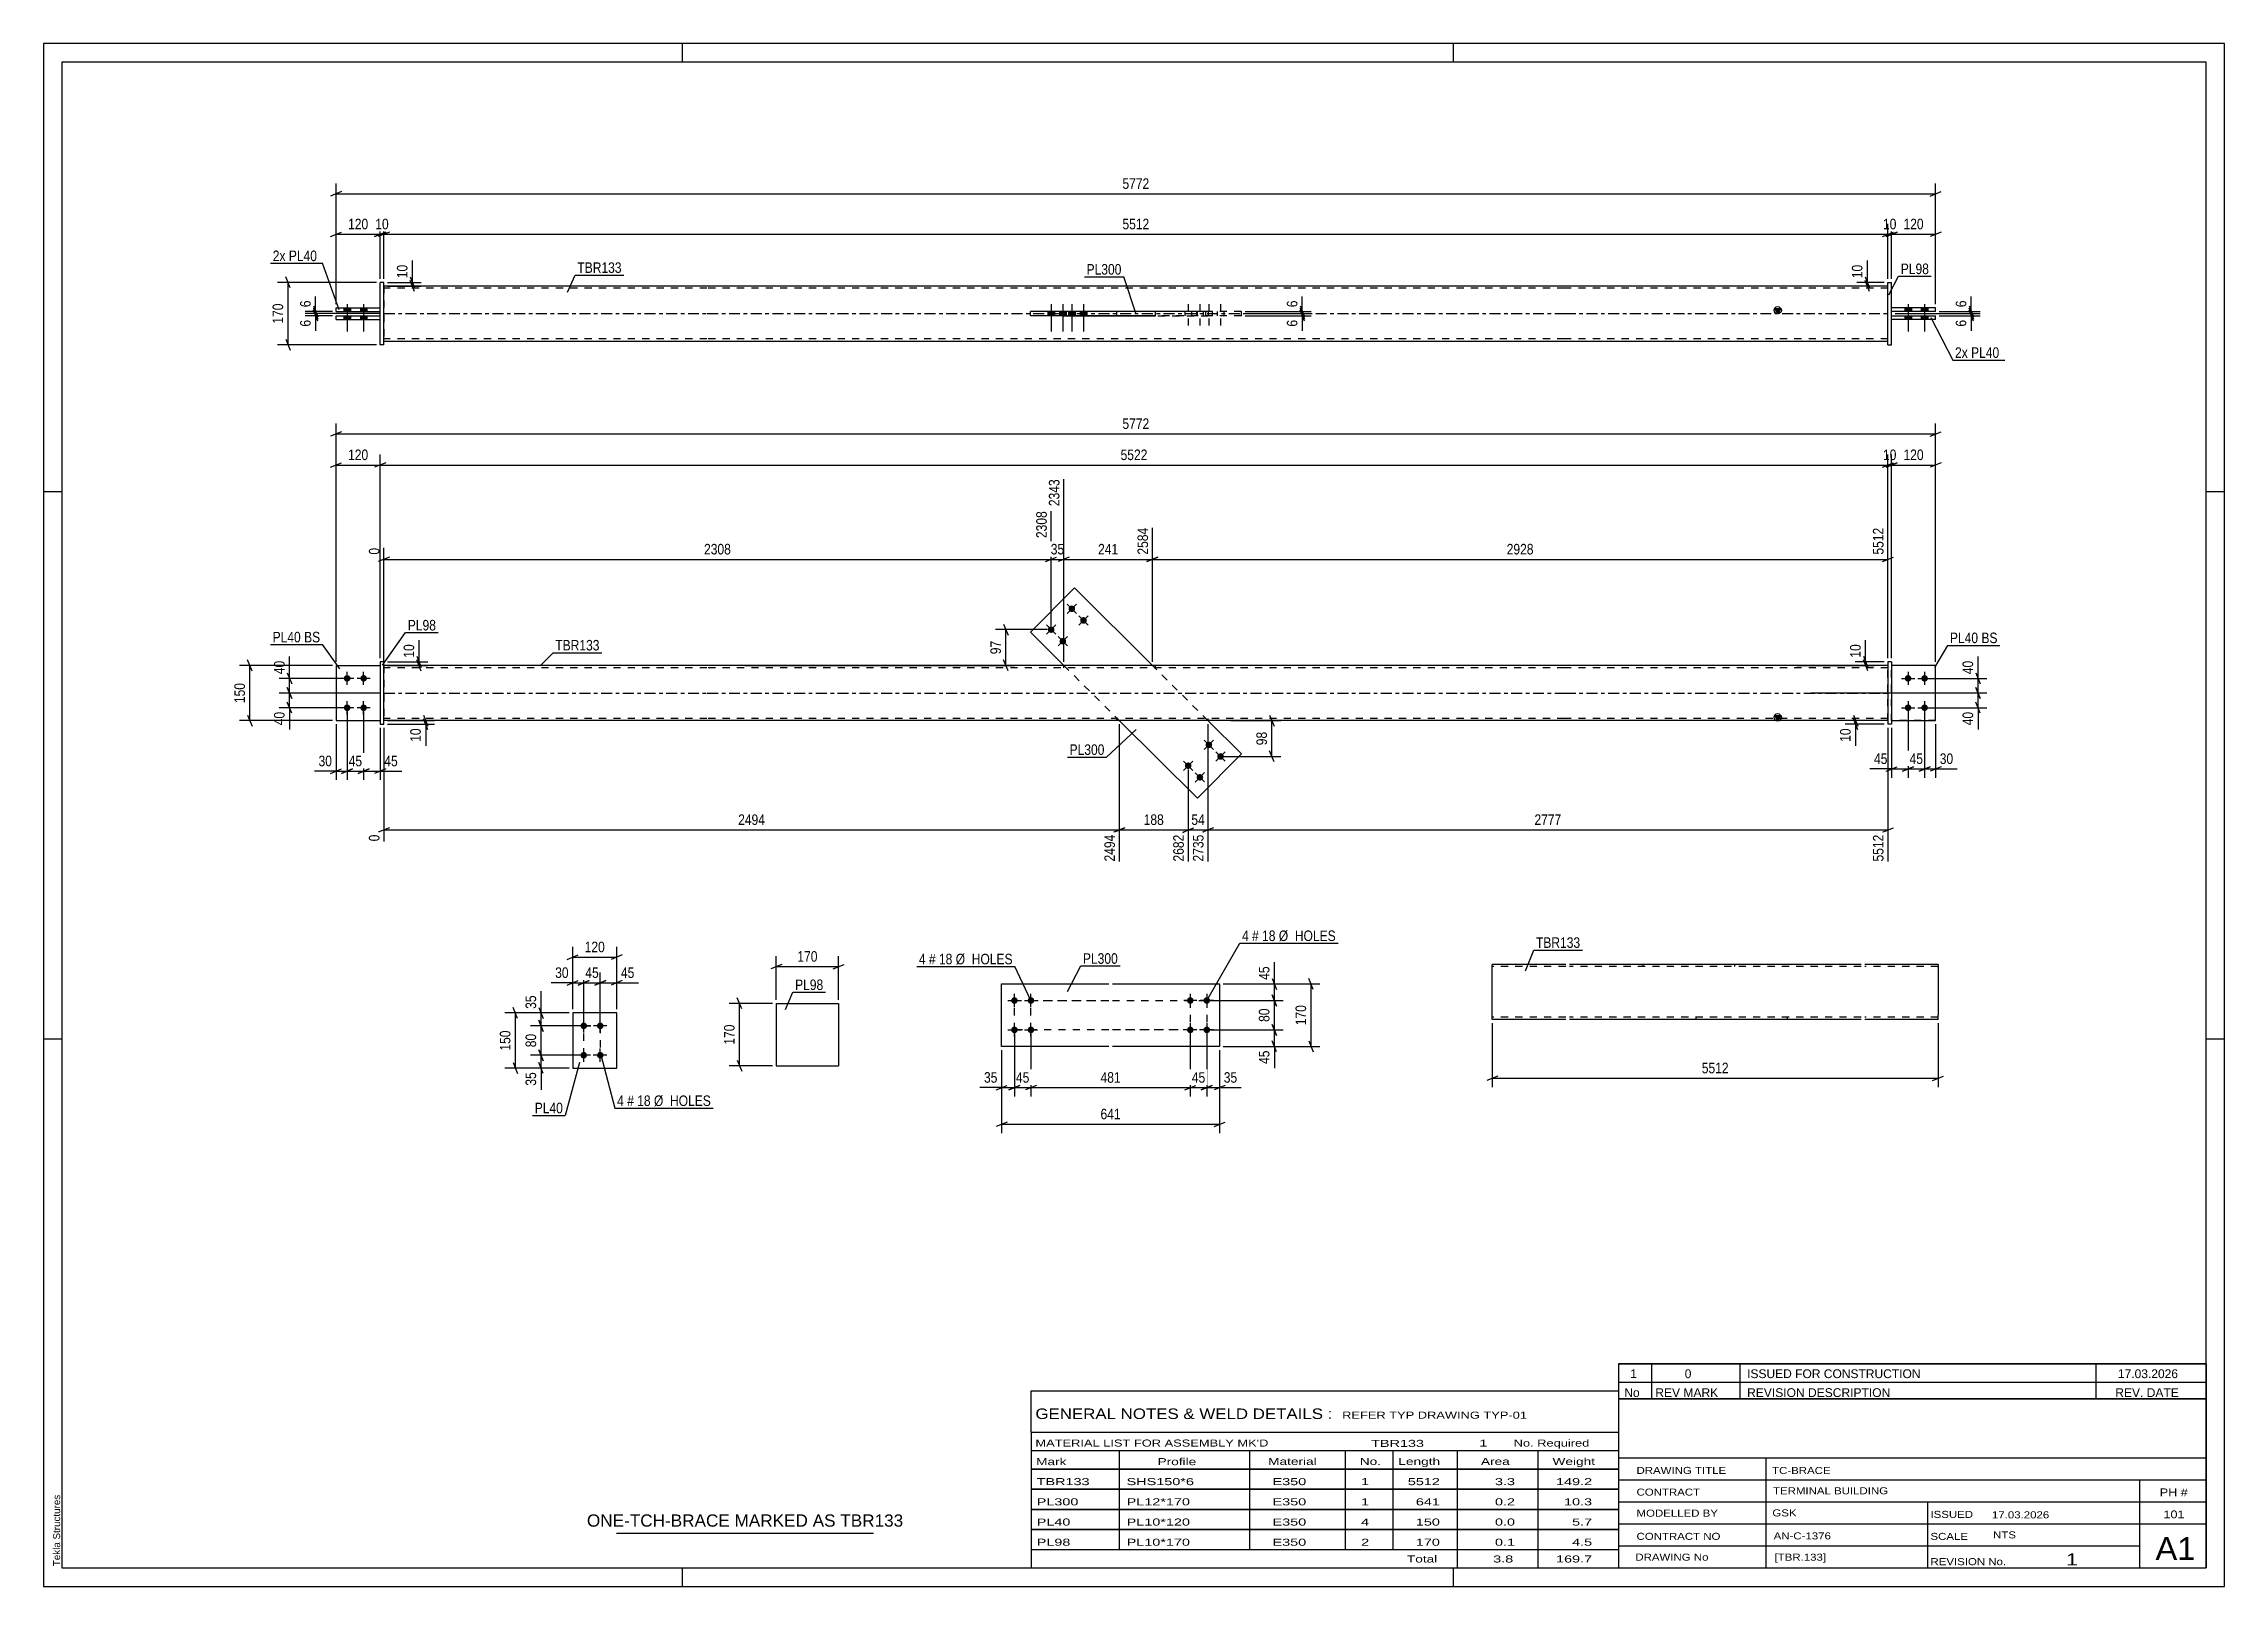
# Paper-space layout 'Layout1' of a CAD drawing. Header units: millimetres. Extents: x 0 to 594, y 0 to 420.
# The model-space entities are those that its viewports show. They can reach past a viewport. Long polylines and large blocks are cut down to what shows.
import ezdxf

# ---------------------------------------------------------------- set-up
doc = ezdxf.new("R2010")
doc.units = ezdxf.units.MM
doc.linetypes.add('DXK_LINE_DOT2', pattern=[3.9198, 1.9599, -1.9599])
doc.linetypes.add('DXK_LINE_DOT3', pattern=[5.9187, 2.979, -0.9799, 0.9799, -0.9799])
doc.layers.add('Viewport layer', color=7, linetype='Continuous', plot=False)
doc.styles.add('Arial', font='ARIAL.TTF', dxfattribs={"height": 0.2})
doc.styles.add('Arial Narrow', font='ARIALN.TTF', dxfattribs={"height": 0.2})

# ---------------------------------------------------------------- blocks, each defined once
blk = doc.blocks.new('Unknown-580575931-1131')
at = {"color": 5, "linetype": 'Continuous'}
for p, q in [((594, 420), (0, 420)), ((0, 420), (0, 0)), ((174, 415), (174, 420)), ((384, 415), (384, 420)), ((594, 0), (594, 420)), ((589, 415), (5, 415)), ((5, 415), (5, 5)), ((589, 5), (589, 415)), ((5, 298), (0, 298)), ((594, 298), (589, 298)), ((5, 149), (0, 149)), ((594, 149), (589, 149)), ((0, 0), (594, 0)), ((5, 5), (589, 5)), ((174, 0), (174, 5)), ((384, 0), (384, 5))]:
    blk.add_line(p, q, dxfattribs=at)
at = {"color": 174, "linetype": 'Continuous', "style": 'Arial'}
blk.add_text('Tekla Structures', height=1.9102, rotation=90, dxfattribs=at).set_placement((4.5, 5.5))
blk = doc.blocks.new('Bolt-580575931-2195 - 2156')
at = {"linetype": 'Continuous'}
for points in [[(147.12, 151.7, -1), (147.12, 153.5, -1)], [(151.62, 151.7, -1), (151.62, 153.5, -1)], [(147.12, 143.7, -1), (147.12, 145.5, -1)], [(151.62, 143.7, -1), (151.62, 145.5, -1)]]:
    blk.add_hatch(color=1, dxfattribs=at).paths.add_polyline_path(points)
at = {"color": 1, "linetype": 'Continuous'}
for p, q in [((148.92, 152.6), (145.32, 152.6)), ((147.12, 150.8), (147.12, 154.4)), ((153.42, 152.6), (149.82, 152.6)), ((151.62, 150.8), (151.62, 154.4)), ((148.92, 144.6), (145.32, 144.6)), ((147.12, 142.8), (147.12, 146.4)), ((153.42, 144.6), (149.82, 144.6)), ((151.62, 142.8), (151.62, 146.4))]:
    blk.add_line(p, q, dxfattribs=at)
blk = doc.blocks.new('Part-580575931-2162 - 2156')
at = {"color": 2, "linetype": 'Continuous'}
for p, q in [((144.12, 156.1), (144.12, 141.1)), ((156.12, 156.1), (144.12, 156.1)), ((156.12, 141.1), (156.12, 156.1)), ((144.12, 141.1), (156.12, 141.1))]:
    blk.add_line(p, q, dxfattribs=at)
blk = doc.blocks.new('Part-580575931-1689 - 1678')
at = {"color": 2, "linetype": 'Continuous'}
for p, q in [((280.75, 271.81), (268.77, 259.74)), ((302.02, 250.7), (280.75, 271.81)), ((268.77, 259.74), (277.88, 250.7)), ((314.27, 214.6), (293, 235.7)), ((326.24, 226.66), (317.13, 235.7)), ((314.27, 214.6), (326.24, 226.66))]:
    blk.add_line(p, q, dxfattribs=at)
at = {"color": 7, "linetype": 'DXK_LINE_DOT2'}
for p, q in [((278.24, 250.35), (277.88, 250.7)), ((277.88, 250.7), (293, 235.7)), ((317.13, 235.7), (302.02, 250.7))]:
    blk.add_line(p, q, dxfattribs=at)
blk = doc.blocks.new('Bolt-580575931-1681 - 1678')
at = {"linetype": 'Continuous'}
for points in [[(316.76, 228.46, -1), (318.03, 229.74, -1)], [(319.95, 225.29, -1), (321.22, 226.57, -1)], [(311.12, 222.79, -1), (312.39, 224.06, -1)], [(314.32, 219.62, -1), (315.59, 220.89, -1)]]:
    blk.add_hatch(color=1, dxfattribs=at).paths.add_polyline_path(points)
at = {"color": 1, "linetype": 'Continuous'}
for p, q in [((318.67, 227.84), (316.12, 230.37)), ((316.13, 227.83), (318.66, 230.38)), ((321.86, 224.67), (319.31, 227.2)), ((319.32, 224.66), (321.86, 227.21)), ((313.04, 222.16), (310.48, 224.69)), ((310.49, 222.15), (313.03, 224.7)), ((316.23, 218.99), (313.67, 221.52)), ((313.68, 218.98), (316.22, 221.53))]:
    blk.add_line(p, q, dxfattribs=at)
blk = doc.blocks.new('Bolt-580575931-1682 - 1678')
at = {"linetype": 'Continuous'}
for points in [[(275.06, 261.11, -1), (273.79, 259.83, -1)], [(280.7, 266.79, -1), (279.43, 265.51, -1)], [(283.89, 263.62, -1), (282.62, 262.34, -1)], [(278.26, 257.94, -1), (276.99, 256.66, -1)]]:
    blk.add_hatch(color=1, dxfattribs=at).paths.add_polyline_path(points)
at = {"color": 1, "linetype": 'Continuous'}
for p, q in [((278.78, 267.41), (281.34, 264.88)), ((281.33, 267.42), (278.79, 264.87)), ((273.15, 261.74), (275.7, 259.2)), ((275.69, 261.75), (273.16, 259.19)), ((281.98, 264.24), (284.53, 261.71)), ((284.52, 264.25), (281.99, 261.7)), ((276.34, 258.57), (278.9, 256.03)), ((278.89, 258.58), (276.35, 256.02))]:
    blk.add_line(p, q, dxfattribs=at)
blk = doc.blocks.new('Bolt-580575931-1683 - 1678')
at = {"linetype": 'Continuous'}
for points in [[(82.67, 246.3, -1), (82.67, 248.1, -1)], [(87.17, 246.3, -1), (87.17, 248.1, -1)], [(82.67, 238.3, -1), (82.67, 240.1, -1)], [(87.17, 238.3, -1), (87.17, 240.1, -1)]]:
    blk.add_hatch(color=1, dxfattribs=at).paths.add_polyline_path(points)
at = {"color": 1, "linetype": 'Continuous'}
for p, q in [((84.47, 247.2), (80.87, 247.2)), ((82.67, 245.4), (82.67, 249)), ((88.97, 247.2), (85.37, 247.2)), ((87.17, 245.4), (87.17, 249)), ((84.47, 239.2), (80.87, 239.2)), ((82.67, 237.4), (82.67, 241)), ((88.97, 239.2), (85.37, 239.2)), ((87.17, 237.4), (87.17, 241))]:
    blk.add_line(p, q, dxfattribs=at)
blk = doc.blocks.new('Bolt-580575931-1684 - 1678')
at = {"linetype": 'Continuous'}
for points in [[(507.84, 248.1, -1), (507.84, 246.3, -1)], [(512.34, 248.1, -1), (512.34, 246.3, -1)], [(507.84, 240.1, -1), (507.84, 238.3, -1)], [(512.34, 240.1, -1), (512.34, 238.3, -1)]]:
    blk.add_hatch(color=1, dxfattribs=at).paths.add_polyline_path(points)
at = {"color": 1, "linetype": 'Continuous'}
for p, q in [((506.04, 247.2), (509.64, 247.2)), ((507.84, 249), (507.84, 245.4)), ((510.54, 247.2), (514.14, 247.2)), ((512.34, 249), (512.34, 245.4)), ((506.04, 239.2), (509.64, 239.2)), ((507.84, 241), (507.84, 237.4)), ((510.54, 239.2), (514.14, 239.2)), ((512.34, 241), (512.34, 237.4))]:
    blk.add_line(p, q, dxfattribs=at)
blk = doc.blocks.new('Part-580575931-1694 - 1678')
at = {"color": 2, "linetype": 'Continuous'}
for p, q in [((92.67, 251.7), (91.67, 251.7)), ((91.67, 251.7), (91.67, 234.7)), ((92.67, 234.7), (92.67, 251.7)), ((91.67, 234.7), (92.67, 234.7))]:
    blk.add_line(p, q, dxfattribs=at)
blk = doc.blocks.new('Part-580575931-1699 - 1678')
at = {"color": 7, "linetype": 'DXK_LINE_DOT2'}
for p, q in [((79.67, 250.7), (79.67, 235.7)), ((79.67, 250.7), (91.67, 250.7)), ((91.67, 250.7), (91.67, 235.7)), ((79.67, 235.7), (91.67, 235.7))]:
    blk.add_line(p, q, dxfattribs=at)
blk = doc.blocks.new('Part-580575931-1704 - 1678')
at = {"color": 2, "linetype": 'Continuous'}
for p, q in [((79.67, 250.7), (79.67, 235.7)), ((79.67, 250.7), (91.67, 250.7)), ((79.67, 235.7), (91.67, 235.7))]:
    blk.add_line(p, q, dxfattribs=at)
at = {"color": 7, "linetype": 'DXK_LINE_DOT2'}
blk.add_line((91.67, 250.7), (91.67, 235.7), dxfattribs=at)
blk = doc.blocks.new('Part-580575931-1705 - 1678')
at = {"color": 2, "linetype": 'Continuous'}
for p, q in [((503.34, 251.7), (502.34, 251.7)), ((502.34, 251.7), (502.34, 234.7)), ((503.34, 251.7), (503.34, 234.7)), ((503.34, 234.7), (502.34, 234.7))]:
    blk.add_line(p, q, dxfattribs=at)
blk = doc.blocks.new('Part-580575931-1710 - 1678')
at = {"color": 7, "linetype": 'DXK_LINE_DOT2'}
for p, q in [((515.34, 250.7), (503.34, 250.7)), ((503.34, 235.7), (503.34, 250.7)), ((515.34, 235.7), (515.34, 250.7)), ((515.34, 235.7), (503.34, 235.7))]:
    blk.add_line(p, q, dxfattribs=at)
blk = doc.blocks.new('Part-580575931-1715 - 1678')
at = {"color": 2, "linetype": 'Continuous'}
for p, q in [((515.34, 250.7), (503.34, 250.7)), ((515.34, 235.7), (515.34, 250.7)), ((503.34, 235.7), (515.34, 235.7))]:
    blk.add_line(p, q, dxfattribs=at)
at = {"color": 7, "linetype": 'DXK_LINE_DOT2'}
blk.add_line((503.34, 250.7), (503.34, 235.7), dxfattribs=at)
blk = doc.blocks.new('Part-580575931-1720 - 1678')
at = {"linetype": 'Continuous'}
blk.add_hatch(color=2, dxfattribs=at).paths.add_polyline_path([(472.34, 235.7), (471.54, 237.1), (473.14, 237.1)])
at = {"color": 2, "linetype": 'Continuous'}
for p, q in [((180.67, 250.7), (92.67, 250.7)), ((414.24, 250.7), (180.77, 250.7)), ((502.34, 250.7), (414.34, 250.7)), ((180.67, 235.7), (92.67, 235.7)), ((414.24, 235.7), (180.77, 235.7)), ((502.34, 235.7), (414.34, 235.7)), ((472.34, 235.7), (471.54, 237.1)), ((471.54, 237.1), (473.14, 237.1)), ((473.14, 237.1), (472.34, 235.7))]:
    blk.add_line(p, q, dxfattribs=at)
at = {"color": 7, "linetype": 'DXK_LINE_DOT2'}
for p, q in [((92.67, 250.7), (92.67, 235.7)), ((180.67, 250.1), (92.67, 250.1)), ((414.24, 250.1), (180.77, 250.1)), ((277.78, 250.7), (277.78, 250.1)), ((302.72, 250.7), (302.72, 250.1)), ((502.34, 250.1), (414.34, 250.1)), ((502.34, 235.7), (502.34, 250.7)), ((180.67, 236.3), (92.67, 236.3)), ((414.24, 236.3), (180.77, 236.3)), ((292.29, 235.7), (292.29, 236.3)), ((317.23, 235.7), (317.23, 236.3)), ((502.34, 236.3), (414.34, 236.3))]:
    blk.add_line(p, q, dxfattribs=at)
at = {"color": 7, "linetype": 'DXK_LINE_DOT3'}
for p, q in [((92.67, 243.2), (180.67, 243.2)), ((180.77, 243.2), (414.24, 243.2)), ((414.34, 243.2), (502.34, 243.2))]:
    blk.add_line(p, q, dxfattribs=at)
at = {"color": 2, "linetype": 'Continuous'}
blk.add_circle((472.34, 236.6), 1, dxfattribs=at)
blk = doc.blocks.new('Bolt-580575931-1423 - 1368')
at = {"color": 1, "linetype": 'DXK_LINE_DOT2'}
for p, q in [((310.86, 347.11), (310.86, 345.91)), ((311.76, 349.11), (311.76, 341.61)), ((312.66, 347.11), (312.66, 345.91)), ((314.05, 347.11), (314.05, 345.91)), ((314.95, 349.11), (314.95, 341.61)), ((315.85, 347.11), (315.85, 345.91)), ((316.49, 347.11), (316.49, 345.91)), ((317.39, 349.11), (317.39, 341.61)), ((318.29, 347.11), (318.29, 345.91)), ((319.69, 347.11), (319.69, 345.91)), ((320.59, 349.11), (320.59, 341.61)), ((321.49, 347.11), (321.49, 345.91))]:
    blk.add_line(p, q, dxfattribs=at)
blk = doc.blocks.new('Bolt-580575931-1471 - 1368')
at = {"linetype": 'Continuous'}
for points in [[(81.77, 347.11), (83.57, 347.11), (83.57, 348.11), (81.77, 348.11)], [(81.77, 347.11), (83.57, 347.11), (83.57, 348.11), (81.77, 348.11)], [(81.77, 344.91), (83.57, 344.91), (83.57, 345.91), (81.77, 345.91)], [(81.77, 344.91), (83.57, 344.91), (83.57, 345.91), (81.77, 345.91)], [(86.27, 347.11), (88.07, 347.11), (88.07, 348.11), (86.27, 348.11)], [(86.27, 347.11), (88.07, 347.11), (88.07, 348.11), (86.27, 348.11)], [(86.27, 344.91), (88.07, 344.91), (88.07, 345.91), (86.27, 345.91)], [(86.27, 344.91), (88.07, 344.91), (88.07, 345.91), (86.27, 345.91)]]:
    blk.add_hatch(color=1, dxfattribs=at).paths.add_polyline_path(points)
at = {"color": 1, "linetype": 'Continuous'}
for p, q in [((81.77, 348.11), (81.77, 347.11)), ((81.77, 348.11), (81.77, 347.11)), ((81.77, 345.91), (81.77, 344.91)), ((81.77, 345.91), (81.77, 344.91)), ((82.67, 349.11), (82.67, 341.61)), ((82.67, 349.11), (82.67, 341.61)), ((83.57, 348.11), (83.57, 347.11)), ((83.57, 348.11), (83.57, 347.11)), ((83.57, 345.91), (83.57, 344.91)), ((83.57, 345.91), (83.57, 344.91)), ((86.27, 348.11), (86.27, 347.11)), ((86.27, 348.11), (86.27, 347.11)), ((86.27, 345.91), (86.27, 344.91)), ((86.27, 345.91), (86.27, 344.91)), ((87.17, 349.11), (87.17, 341.61)), ((87.17, 349.11), (87.17, 341.61)), ((88.07, 348.11), (88.07, 347.11)), ((88.07, 348.11), (88.07, 347.11)), ((88.07, 345.91), (88.07, 344.91)), ((88.07, 345.91), (88.07, 344.91))]:
    blk.add_line(p, q, dxfattribs=at)
blk = doc.blocks.new('Part-580575931-1396 - 1368')
at = {"color": 2, "linetype": 'Continuous'}
for p, q in [((515.34, 348.11), (503.34, 348.11)), ((515.34, 347.11), (503.34, 347.11)), ((515.34, 347.11), (515.34, 348.11))]:
    blk.add_line(p, q, dxfattribs=at)
at = {"color": 7, "linetype": 'DXK_LINE_DOT2'}
blk.add_line((503.34, 347.11), (503.34, 348.11), dxfattribs=at)
blk = doc.blocks.new('Part-580575931-1401 - 1368')
at = {"color": 2, "linetype": 'Continuous'}
for p, q in [((503.34, 345.91), (515.34, 345.91)), ((515.34, 344.91), (503.34, 344.91)), ((515.34, 344.91), (515.34, 345.91))]:
    blk.add_line(p, q, dxfattribs=at)
at = {"color": 7, "linetype": 'DXK_LINE_DOT2'}
blk.add_line((503.34, 344.91), (503.34, 345.91), dxfattribs=at)
blk = doc.blocks.new('Part-580575931-1416 - 1368')
at = {"linetype": 'Continuous'}
blk.add_hatch(color=2, dxfattribs=at).paths.add_polyline_path([(472.34, 346.51), (471.54, 347.91), (473.14, 347.91)])
at = {"color": 2, "linetype": 'Continuous'}
for p, q in [((180.67, 354.01), (92.67, 354.01)), ((414.24, 354.01), (180.77, 354.01)), ((502.34, 354.01), (414.34, 354.01)), ((277.78, 347.21), (302.72, 347.21)), ((277.78, 347.11), (277.78, 347.21)), ((277.78, 345.91), (277.78, 345.81)), ((302.72, 345.81), (277.78, 345.81)), ((292.29, 347.11), (292.29, 347.21)), ((292.29, 345.91), (292.29, 345.81)), ((302.72, 347.21), (302.72, 345.81)), ((472.34, 346.51), (471.54, 347.91)), ((471.54, 347.91), (473.14, 347.91)), ((473.14, 347.91), (472.34, 346.51)), ((92.67, 339.01), (180.67, 339.01)), ((180.77, 339.01), (414.24, 339.01)), ((414.34, 339.01), (502.34, 339.01))]:
    blk.add_line(p, q, dxfattribs=at)
at = {"color": 7, "linetype": 'DXK_LINE_DOT2'}
for p, q in [((92.67, 354.01), (92.67, 339.01)), ((180.67, 353.41), (92.67, 353.41)), ((414.24, 353.41), (180.77, 353.41)), ((502.34, 353.41), (414.34, 353.41)), ((502.34, 339.01), (502.34, 354.01)), ((277.78, 345.81), (277.78, 347.11)), ((292.29, 345.81), (292.29, 347.11)), ((302.72, 347.21), (317.23, 347.21)), ((317.23, 345.81), (302.72, 345.81)), ((317.23, 347.21), (317.23, 345.81)), ((180.67, 339.61), (92.67, 339.61)), ((414.24, 339.61), (180.77, 339.61)), ((502.34, 339.61), (414.34, 339.61))]:
    blk.add_line(p, q, dxfattribs=at)
at = {"color": 7, "linetype": 'DXK_LINE_DOT3'}
for p, q in [((92.67, 346.51), (180.67, 346.51)), ((180.77, 346.51), (414.24, 346.51)), ((414.34, 346.51), (502.34, 346.51))]:
    blk.add_line(p, q, dxfattribs=at)
at = {"color": 2, "linetype": 'Continuous'}
blk.add_circle((472.34, 347.41), 1, dxfattribs=at)
blk = doc.blocks.new('Bolt-580575931-1422 - 1368')
at = {"linetype": 'Continuous'}
for points in [[(275.33, 347.11), (273.53, 347.11), (273.53, 345.91), (275.33, 345.91)], [(278.52, 347.11), (276.72, 347.11), (276.72, 345.91), (278.52, 345.91)], [(280.96, 347.11), (279.16, 347.11), (279.16, 345.91), (280.96, 345.91)], [(284.16, 347.11), (282.36, 347.11), (282.36, 345.91), (284.16, 345.91)]]:
    blk.add_hatch(color=1, dxfattribs=at).paths.add_polyline_path(points)
at = {"color": 1, "linetype": 'Continuous'}
for p, q in [((273.53, 347.11), (273.53, 345.91)), ((274.43, 349.11), (274.43, 341.61)), ((275.33, 347.11), (275.33, 345.91)), ((276.72, 347.11), (276.72, 345.91)), ((277.62, 349.11), (277.62, 341.61)), ((278.52, 347.11), (278.52, 345.91)), ((279.16, 347.11), (279.16, 345.91)), ((280.06, 349.11), (280.06, 341.61)), ((280.96, 347.11), (280.96, 345.91)), ((282.36, 347.11), (282.36, 345.91)), ((283.26, 349.11), (283.26, 341.61)), ((284.16, 347.11), (284.16, 345.91))]:
    blk.add_line(p, q, dxfattribs=at)
blk = doc.blocks.new('Part-580575931-1444 - 1368')
at = {"color": 2, "linetype": 'Continuous'}
for p, q in [((502.34, 338.01), (502.34, 355.01)), ((502.34, 355.01), (503.34, 355.01)), ((503.34, 338.01), (503.34, 355.01)), ((502.34, 338.01), (503.34, 338.01))]:
    blk.add_line(p, q, dxfattribs=at)
blk = doc.blocks.new('Part-580575931-1449 - 1368')
at = {"color": 2, "linetype": 'Continuous'}
for p, q in [((79.67, 344.91), (79.67, 345.91)), ((79.67, 345.91), (91.67, 345.91)), ((79.67, 344.91), (91.67, 344.91))]:
    blk.add_line(p, q, dxfattribs=at)
at = {"color": 7, "linetype": 'DXK_LINE_DOT2'}
blk.add_line((91.67, 344.91), (91.67, 345.91), dxfattribs=at)
blk = doc.blocks.new('Part-580575931-1454 - 1368')
at = {"color": 2, "linetype": 'Continuous'}
for p, q in [((79.67, 347.11), (79.67, 348.11)), ((79.67, 348.11), (91.67, 348.11)), ((79.67, 347.11), (91.67, 347.11))]:
    blk.add_line(p, q, dxfattribs=at)
at = {"color": 7, "linetype": 'DXK_LINE_DOT2'}
blk.add_line((91.67, 347.11), (91.67, 348.11), dxfattribs=at)
blk = doc.blocks.new('Part-580575931-1455 - 1368')
at = {"color": 2, "linetype": 'Continuous'}
for p, q in [((92.67, 355.01), (91.67, 355.01)), ((91.67, 338.01), (91.67, 355.01)), ((92.67, 338.01), (92.67, 355.01)), ((92.67, 338.01), (91.67, 338.01))]:
    blk.add_line(p, q, dxfattribs=at)
blk = doc.blocks.new('Part-580575931-1470 - 1368')
at = {"color": 2, "linetype": 'Continuous'}
for p, q in [((268.77, 345.91), (268.77, 347.11)), ((302.72, 347.11), (268.77, 347.11)), ((302.72, 345.91), (268.77, 345.91)), ((280.75, 345.91), (280.75, 347.11))]:
    blk.add_line(p, q, dxfattribs=at)
at = {"color": 7, "linetype": 'DXK_LINE_DOT2'}
for p, q in [((326.24, 347.11), (302.72, 347.11)), ((326.24, 345.91), (302.72, 345.91)), ((314.27, 345.91), (314.27, 347.11)), ((326.24, 345.91), (326.24, 347.11))]:
    blk.add_line(p, q, dxfattribs=at)
blk = doc.blocks.new('Bolt-580575931-1472 - 1368')
at = {"linetype": 'Continuous'}
for points in [[(508.74, 348.11), (506.94, 348.11), (506.94, 347.11), (508.74, 347.11)], [(508.74, 348.11), (506.94, 348.11), (506.94, 347.11), (508.74, 347.11)], [(508.74, 345.91), (506.94, 345.91), (506.94, 344.91), (508.74, 344.91)], [(508.74, 345.91), (506.94, 345.91), (506.94, 344.91), (508.74, 344.91)], [(513.24, 348.11), (511.44, 348.11), (511.44, 347.11), (513.24, 347.11)], [(513.24, 348.11), (511.44, 348.11), (511.44, 347.11), (513.24, 347.11)], [(513.24, 345.91), (511.44, 345.91), (511.44, 344.91), (513.24, 344.91)], [(513.24, 345.91), (511.44, 345.91), (511.44, 344.91), (513.24, 344.91)]]:
    blk.add_hatch(color=1, dxfattribs=at).paths.add_polyline_path(points)
at = {"color": 1, "linetype": 'Continuous'}
for p, q in [((506.94, 348.11), (506.94, 347.11)), ((506.94, 348.11), (506.94, 347.11)), ((506.94, 345.91), (506.94, 344.91)), ((506.94, 345.91), (506.94, 344.91)), ((507.84, 349.11), (507.84, 341.61)), ((507.84, 349.11), (507.84, 341.61)), ((508.74, 348.11), (508.74, 347.11)), ((508.74, 348.11), (508.74, 347.11)), ((508.74, 345.91), (508.74, 344.91)), ((508.74, 345.91), (508.74, 344.91)), ((511.44, 348.11), (511.44, 347.11)), ((511.44, 348.11), (511.44, 347.11)), ((511.44, 345.91), (511.44, 344.91)), ((511.44, 345.91), (511.44, 344.91)), ((512.34, 349.11), (512.34, 341.61)), ((512.34, 349.11), (512.34, 341.61)), ((513.24, 348.11), (513.24, 347.11)), ((513.24, 348.11), (513.24, 347.11)), ((513.24, 345.91), (513.24, 344.91)), ((513.24, 345.91), (513.24, 344.91))]:
    blk.add_line(p, q, dxfattribs=at)
blk = doc.blocks.new('Part-580575931-3556 - 3555')
at = {"color": 2, "linetype": 'Continuous'}
for p, q in [((260.93, 164), (290.13, 164)), ((260.93, 147), (260.93, 164)), ((291.13, 164), (320.33, 164)), ((320.33, 164), (320.33, 147)), ((290.13, 147), (260.93, 147)), ((320.33, 147), (291.13, 147))]:
    blk.add_line(p, q, dxfattribs=at)
blk = doc.blocks.new('Bolt-580575931-3557 - 3555')
at = {"linetype": 'Continuous'}
for points in [[(312.33, 158.6, -1), (312.33, 160.4, -1)], [(316.83, 158.6, -1), (316.83, 160.4, -1)], [(312.33, 150.6, -1), (312.33, 152.4, -1)], [(316.83, 150.6, -1), (316.83, 152.4, -1)]]:
    blk.add_hatch(color=1, dxfattribs=at).paths.add_polyline_path(points)
at = {"color": 1, "linetype": 'Continuous'}
for p, q in [((312.33, 161.3), (312.33, 157.7)), ((316.83, 161.3), (316.83, 157.7)), ((314.13, 159.5), (310.53, 159.5)), ((318.63, 159.5), (315.03, 159.5)), ((314.13, 151.5), (310.53, 151.5)), ((312.33, 153.3), (312.33, 149.7)), ((318.63, 151.5), (315.03, 151.5)), ((316.83, 153.3), (316.83, 149.7))]:
    blk.add_line(p, q, dxfattribs=at)
blk = doc.blocks.new('Bolt-580575931-3558 - 3555')
at = {"linetype": 'Continuous'}
for points in [[(264.43, 160.4, -1), (264.43, 158.6, -1)], [(268.93, 160.4, -1), (268.93, 158.6, -1)], [(264.43, 152.4, -1), (264.43, 150.6, -1)], [(268.93, 152.4, -1), (268.93, 150.6, -1)]]:
    blk.add_hatch(color=1, dxfattribs=at).paths.add_polyline_path(points)
at = {"color": 1, "linetype": 'Continuous'}
for p, q in [((264.43, 157.7), (264.43, 161.3)), ((268.93, 157.7), (268.93, 161.3)), ((262.63, 159.5), (266.23, 159.5)), ((267.13, 159.5), (270.73, 159.5)), ((262.63, 151.5), (266.23, 151.5)), ((264.43, 149.7), (264.43, 153.3)), ((267.13, 151.5), (270.73, 151.5)), ((268.93, 149.7), (268.93, 153.3))]:
    blk.add_line(p, q, dxfattribs=at)
blk = doc.blocks.new('Part-580575931-2399 - 2393')
at = {"color": 2, "linetype": 'Continuous'}
for p, q in [((199.55, 158.72), (199.55, 141.72)), ((199.55, 158.72), (216.55, 158.72)), ((216.55, 158.72), (216.55, 141.72)), ((199.55, 141.72), (216.55, 141.72))]:
    blk.add_line(p, q, dxfattribs=at)
blk = doc.blocks.new('Part-580575931-2546 - 2538')
at = {"color": 2, "linetype": 'Continuous'}
for p, q in [((414.58, 169.34), (394.58, 169.34)), ((394.58, 154.43), (394.58, 169.34)), ((495.03, 169.34), (415.58, 169.34)), ((516.03, 169.34), (496.03, 169.34)), ((516.03, 169.34), (516.03, 155.54)), ((516.03, 154.34), (516.03, 155.54)), ((394.58, 154.34), (394.58, 154.43)), ((414.58, 154.34), (394.58, 154.34)), ((495.03, 154.34), (415.58, 154.34)), ((516.03, 154.34), (496.03, 154.34))]:
    blk.add_line(p, q, dxfattribs=at)
at = {"color": 7, "linetype": 'DXK_LINE_DOT2'}
for p, q in [((414.58, 168.74), (394.58, 168.74)), ((495.03, 168.74), (415.58, 168.74)), ((435.58, 169.34), (435.58, 168.74)), ((460.52, 169.34), (460.52, 168.74)), ((516.03, 168.74), (496.03, 168.74)), ((516.03, 168.74), (516.03, 168.69)), ((516.03, 168.69), (516.03, 168.74)), ((516.03, 168.59), (516.03, 168.69)), ((516.03, 168.69), (516.03, 168.59)), ((394.58, 154.94), (394.58, 154.98)), ((414.58, 154.94), (394.58, 154.94)), ((495.03, 154.94), (415.58, 154.94)), ((450.09, 154.34), (450.09, 154.94)), ((475.03, 154.34), (475.03, 154.94)), ((516.03, 154.94), (496.03, 154.94)), ((516.03, 154.98), (516.03, 155.31)), ((516.03, 154.94), (516.03, 154.98))]:
    blk.add_line(p, q, dxfattribs=at)
blk = doc.blocks.new('Rectangle-580575931-2379 - 2156')
at = {"color": 1, "linetype": 'DXK_LINE_DOT2'}
blk.add_lwpolyline([(147.12, 152.6), (151.62, 152.6), (151.62, 144.6), (147.12, 144.6), (147.12, 152.6)], close=True, dxfattribs=at)
blk = doc.blocks.new('Rectangle-580575931-3730 - 3555')
at = {"color": 1, "linetype": 'DXK_LINE_DOT2'}
for p, q in [((264.43, 159.5), (290.13, 159.5)), ((264.43, 151.5), (264.43, 159.5)), ((291.13, 159.5), (316.83, 159.5)), ((316.83, 159.5), (316.83, 151.5)), ((290.13, 151.5), (264.43, 151.5)), ((316.83, 151.5), (291.13, 151.5))]:
    blk.add_line(p, q, dxfattribs=at)
blk = doc.blocks.new('Rectangle-580575931-3740 - 3555')
at = {"color": 1, "linetype": 'DXK_LINE_DOT2'}
for p, q in [((268.93, 159.5), (290.13, 159.5)), ((268.93, 151.5), (268.93, 159.5)), ((291.13, 159.5), (312.33, 159.5)), ((312.33, 159.5), (312.33, 151.5)), ((290.13, 151.5), (268.93, 151.5)), ((312.33, 151.5), (291.13, 151.5))]:
    blk.add_line(p, q, dxfattribs=at)
blk = doc.blocks.new('StraightDimension-580575931-2295 - 2156')
at = {"color": 7, "linetype": 'Continuous'}
for p, q in [((143.12, 156.1), (132.64, 156.1)), ((134.89, 157.6), (136.09, 154.6)), ((135.49, 152.6), (135.49, 156.1)), ((146.12, 152.6), (132.64, 152.6)), ((136.09, 151.1), (134.89, 154.1))]:
    blk.add_line(p, q, dxfattribs=at)
at = {"color": 0}
blk.add_wipeout([(134.74, 161.48), (130.54, 161.48), (130.54, 156.62), (134.74, 156.62)], dxfattribs=at)
at = {"color": 7, "linetype": 'Continuous'}
blk.add_line((135.49, 156.1), (135.49, 162), dxfattribs=at)
blk.add_line((135.49, 156.1), (135.49, 162), dxfattribs=at)
at = {"color": 3, "style": 'Arial Narrow'}
blk.add_text('35', height=2.863, rotation=90.00021, dxfattribs=at).set_placement((134.14, 157.22))
blk = doc.blocks.new('StraightDimension-580575931-2272 - 2156')
at = {"color": 7, "linetype": 'Continuous'}
for p, q in [((146.12, 144.6), (132.64, 144.6)), ((134.89, 146.1), (136.09, 143.1)), ((136.09, 139.6), (134.89, 142.6)), ((135.49, 141.1), (135.49, 144.6)), ((143.12, 141.1), (132.64, 141.1))]:
    blk.add_line(p, q, dxfattribs=at)
at = {"color": 0}
blk.add_wipeout([(134.74, 140.57), (130.54, 140.57), (130.54, 135.71), (134.74, 135.71)], dxfattribs=at)
at = {"color": 7, "linetype": 'Continuous'}
blk.add_line((135.49, 141.1), (135.49, 135.19), dxfattribs=at)
blk.add_line((135.49, 141.1), (135.49, 135.19), dxfattribs=at)
at = {"color": 3, "style": 'Arial Narrow'}
blk.add_text('35', height=2.863, rotation=90.00021, dxfattribs=at).set_placement((134.14, 136.31))
blk = doc.blocks.new('StraightDimension-580575931-2285 - 2156')
at = {"color": 7, "linetype": 'Continuous'}
for p, q in [((146.12, 152.6), (132.64, 152.6)), ((134.89, 154.1), (136.09, 151.1)), ((135.49, 144.6), (135.49, 152.6)), ((146.12, 144.6), (132.64, 144.6)), ((136.09, 143.1), (134.89, 146.1))]:
    blk.add_line(p, q, dxfattribs=at)
at = {"color": 0}
blk.add_wipeout([(134.74, 151.02), (130.54, 151.02), (130.54, 146.17), (134.74, 146.17)], dxfattribs=at)
at = {"color": 3, "style": 'Arial Narrow'}
blk.add_text('80', height=2.863, rotation=90.00021, dxfattribs=at).set_placement((134.14, 146.77))
blk = doc.blocks.new('StraightDimension-580575931-2309 - 2156')
at = {"color": 7, "linetype": 'Continuous'}
for p, q in [((143.12, 156.1), (125.64, 156.1)), ((129.09, 154.6), (127.89, 157.6)), ((128.49, 141.1), (128.49, 156.1)), ((127.89, 142.6), (129.09, 139.6)), ((143.12, 141.1), (125.64, 141.1))]:
    blk.add_line(p, q, dxfattribs=at)
at = {"color": 0}
blk.add_wipeout([(127.74, 151.94), (123.54, 151.94), (123.54, 145.25), (127.74, 145.25)], dxfattribs=at)
at = {"color": 3, "style": 'Arial Narrow'}
blk.add_text('150', height=2.863, rotation=90.00021, dxfattribs=at).set_placement((127.14, 145.85))
blk = doc.blocks.new('StraightDimension-580575931-2326 - 2156')
at = {"color": 7, "linetype": 'Continuous'}
for p, q in [((144.12, 157.1), (144.12, 167.15)), ((147.12, 153.6), (147.12, 167.15)), ((142.62, 163.7), (145.62, 164.9)), ((144.12, 164.3), (147.12, 164.3)), ((148.62, 164.9), (145.62, 163.7))]:
    blk.add_line(p, q, dxfattribs=at)
at = {"color": 0}
blk.add_wipeout([(143.6, 165.05), (143.6, 169.25), (138.74, 169.25), (138.74, 165.05)], dxfattribs=at)
at = {"color": 7, "linetype": 'Continuous'}
blk.add_line((144.12, 164.3), (138.22, 164.3), dxfattribs=at)
blk.add_line((144.12, 164.3), (138.22, 164.3), dxfattribs=at)
at = {"color": 3, "style": 'Arial Narrow'}
blk.add_text('30', height=2.863, dxfattribs=at).set_placement((139.34, 165.65))
blk = doc.blocks.new('StraightDimension-580575931-2339 - 2156')
at = {"color": 7, "linetype": 'Continuous'}
for p, q in [((147.12, 153.6), (147.12, 167.15)), ((151.62, 153.6), (151.62, 167.15)), ((145.62, 163.7), (148.62, 164.9)), ((147.12, 164.3), (151.62, 164.3)), ((153.12, 164.9), (150.12, 163.7))]:
    blk.add_line(p, q, dxfattribs=at)
at = {"color": 0}
blk.add_wipeout([(151.8, 165.05), (151.8, 169.25), (146.95, 169.25), (146.95, 165.05)], dxfattribs=at)
at = {"color": 3, "style": 'Arial Narrow'}
blk.add_text('45', height=2.863, dxfattribs=at).set_placement((147.55, 165.65))
blk = doc.blocks.new('StraightDimension-580575931-2349 - 2156')
at = {"color": 7, "linetype": 'Continuous'}
for p, q in [((151.62, 153.6), (151.62, 167.15)), ((156.12, 157.1), (156.12, 167.15)), ((150.12, 163.7), (153.12, 164.9)), ((151.62, 164.3), (156.12, 164.3)), ((157.62, 164.9), (154.62, 163.7))]:
    blk.add_line(p, q, dxfattribs=at)
at = {"color": 0}
blk.add_wipeout([(161.51, 165.05), (161.51, 169.25), (156.65, 169.25), (156.65, 165.05)], dxfattribs=at)
at = {"color": 7, "linetype": 'Continuous'}
blk.add_line((156.12, 164.3), (162.03, 164.3), dxfattribs=at)
blk.add_line((156.12, 164.3), (162.03, 164.3), dxfattribs=at)
at = {"color": 3, "style": 'Arial Narrow'}
blk.add_text('45', height=2.863, dxfattribs=at).set_placement((157.25, 165.65))
blk = doc.blocks.new('StraightDimension-580575931-2363 - 2156')
at = {"color": 7, "linetype": 'Continuous'}
for p, q in [((144.12, 157.1), (144.12, 174.15)), ((156.12, 157.1), (156.12, 174.15)), ((142.62, 170.7), (145.62, 171.9)), ((144.12, 171.3), (156.12, 171.3)), ((157.62, 171.9), (154.62, 170.7))]:
    blk.add_line(p, q, dxfattribs=at)
at = {"color": 0}
blk.add_wipeout([(153.47, 172.05), (153.47, 176.25), (146.78, 176.25), (146.78, 172.05)], dxfattribs=at)
at = {"color": 3, "style": 'Arial Narrow'}
blk.add_text('120', height=2.863, dxfattribs=at).set_placement((147.38, 172.65))
blk = doc.blocks.new('StraightDimension-580575931-2042 - 1678')
at = {"color": 7, "linetype": 'Continuous'}
for p, q in [((500.84, 304.68), (503.84, 305.88)), ((504.84, 305.88), (501.84, 304.68)), ((502.34, 252.7), (502.34, 308.13)), ((502.34, 305.28), (503.34, 305.28)), ((503.34, 252.7), (503.34, 308.13))]:
    blk.add_line(p, q, dxfattribs=at)
at = {"color": 0}
blk.add_wipeout([(505.27, 306.03), (505.27, 310.23), (500.41, 310.23), (500.41, 306.03)], dxfattribs=at)
at = {"color": 3, "style": 'Arial Narrow'}
blk.add_text('10', height=2.863, dxfattribs=at).set_placement((501.01, 306.63))
blk = doc.blocks.new('StraightDimension-580575931-1850 - 1678')
at = {"color": 7, "linetype": 'Continuous'}
for p, q in [((293, 234.7), (293, 197.34)), ((311.76, 222.42), (311.76, 197.34)), ((294.5, 206.55), (291.5, 205.35)), ((293, 205.95), (311.76, 205.95)), ((310.26, 205.35), (313.26, 206.55))]:
    blk.add_line(p, q, dxfattribs=at)
at = {"color": 0}
blk.add_wipeout([(305.72, 206.7), (305.72, 210.9), (299.04, 210.9), (299.04, 206.7)], dxfattribs=at)
at = {"color": 0, "linetype": 'Continuous'}
blk.add_wipeout([(311.16, 205.25), (306.96, 205.25), (306.96, 196.74), (311.16, 196.74)], dxfattribs=at)
at = {"color": 3, "style": 'Arial Narrow'}
blk.add_text('188', height=2.863, dxfattribs=at).set_placement((299.64, 207.3))
at = {"color": 3, "linetype": 'Continuous', "style": 'Arial Narrow'}
blk.add_text('2682', height=2.863, rotation=90.00021, dxfattribs=at).set_placement((310.56, 197.34))
blk = doc.blocks.new('StraightDimension-580575931-1945 - 1678')
at = {"color": 7, "linetype": 'Continuous'}
for p, q in [((507.84, 238.2), (507.84, 220.15)), ((503.34, 233.7), (503.34, 220.15)), ((501.84, 221.95), (504.84, 223.15)), ((503.34, 222.55), (507.84, 222.55)), ((509.34, 223.15), (506.34, 221.95))]:
    blk.add_line(p, q, dxfattribs=at)
at = {"color": 0}
blk.add_wipeout([(502.82, 223.3), (502.82, 227.5), (497.96, 227.5), (497.96, 223.3)], dxfattribs=at)
at = {"color": 7, "linetype": 'Continuous'}
blk.add_line((503.34, 222.55), (497.44, 222.55), dxfattribs=at)
blk.add_line((503.34, 222.55), (497.44, 222.55), dxfattribs=at)
at = {"color": 3, "style": 'Arial Narrow'}
blk.add_text('45', height=2.863, dxfattribs=at).set_placement((498.56, 223.9))
blk = doc.blocks.new('StraightDimension-580575931-2004 - 1678')
at = {"color": 7, "linetype": 'Continuous'}
for p, q in [((526.3, 244.72), (527.5, 241.72)), ((481.39, 243.22), (529.3, 243.22)), ((513.34, 239.2), (529.3, 239.2)), ((527.5, 237.7), (526.3, 240.7)), ((526.9, 239.2), (526.9, 243.22))]:
    blk.add_line(p, q, dxfattribs=at)
at = {"color": 0}
blk.add_wipeout([(526.15, 238.68), (521.95, 238.68), (521.95, 233.82), (526.15, 233.82)], dxfattribs=at)
at = {"color": 7, "linetype": 'Continuous'}
blk.add_line((526.9, 239.2), (526.9, 233.29), dxfattribs=at)
blk.add_line((526.9, 239.2), (526.9, 233.29), dxfattribs=at)
at = {"color": 3, "style": 'Arial Narrow'}
blk.add_text('40', height=2.863, rotation=90.00021, dxfattribs=at).set_placement((525.55, 234.42))
blk = doc.blocks.new('StraightDimension-580575931-1909 - 1678')
at = {"color": 7, "linetype": 'Continuous'}
for p, q in [((81.67, 247.2), (64.12, 247.2)), ((66.37, 248.7), (67.57, 245.7)), ((67.57, 241.7), (66.37, 244.7)), ((66.97, 243.2), (66.97, 247.2)), ((91.67, 243.2), (64.12, 243.2))]:
    blk.add_line(p, q, dxfattribs=at)
at = {"color": 0}
blk.add_wipeout([(66.22, 252.58), (62.02, 252.58), (62.02, 247.73), (66.22, 247.73)], dxfattribs=at)
at = {"color": 7, "linetype": 'Continuous'}
blk.add_line((66.97, 247.2), (66.97, 253.11), dxfattribs=at)
blk.add_line((66.97, 247.2), (66.97, 253.11), dxfattribs=at)
at = {"color": 3, "style": 'Arial Narrow'}
blk.add_text('40', height=2.863, rotation=90.00021, dxfattribs=at).set_placement((65.62, 248.33))
blk = doc.blocks.new('StraightDimension-580575931-1936 - 1678')
at = {"color": 7, "linetype": 'Continuous'}
for p, q in [((501.34, 235.7), (490.69, 235.7)), ((501.34, 234.7), (490.69, 234.7)), ((492.94, 237.2), (494.14, 234.2)), ((494.14, 233.2), (492.94, 236.2)), ((493.54, 234.7), (493.54, 235.7))]:
    blk.add_line(p, q, dxfattribs=at)
at = {"color": 0}
blk.add_wipeout([(492.79, 234.18), (488.59, 234.18), (488.59, 229.32), (492.79, 229.32)], dxfattribs=at)
at = {"color": 7, "linetype": 'Continuous'}
blk.add_line((493.54, 234.7), (493.54, 228.79), dxfattribs=at)
blk.add_line((493.54, 234.7), (493.54, 228.79), dxfattribs=at)
at = {"color": 3, "style": 'Arial Narrow'}
blk.add_text('10', height=2.863, rotation=90.00021, dxfattribs=at).set_placement((492.19, 229.92))
blk = doc.blocks.new('StraightDimension-580575931-1736 - 1678')
at = {"color": 7, "linetype": 'Continuous'}
for p, q in [((79.67, 251.7), (79.67, 316.6)), ((515.34, 251.7), (515.34, 316.6)), ((81.17, 314.35), (78.17, 313.15)), ((79.67, 313.75), (515.34, 313.75)), ((513.84, 313.15), (516.84, 314.35))]:
    blk.add_line(p, q, dxfattribs=at)
at = {"color": 0}
blk.add_wipeout([(301.76, 314.5), (301.76, 318.7), (293.25, 318.7), (293.25, 314.5)], dxfattribs=at)
at = {"color": 3, "style": 'Arial Narrow'}
blk.add_text('5772', height=2.863, dxfattribs=at).set_placement((293.85, 315.1))
blk = doc.blocks.new('StraightDimension-580575931-1750 - 1678')
at = {"color": 7, "linetype": 'Continuous'}
for p, q in [((274.43, 261.47), (274.43, 292.71)), ((94.17, 280.19), (91.17, 278.99)), ((92.67, 251.7), (92.67, 282.72)), ((92.67, 279.59), (274.43, 279.59)), ((272.93, 278.99), (275.93, 280.19))]:
    blk.add_line(p, q, dxfattribs=at)
at = {"color": 0, "linetype": 'Continuous'}
for points in [[(273.83, 293.31), (269.63, 293.31), (269.63, 284.79), (273.83, 284.79)], [(92.07, 283.32), (87.87, 283.32), (87.87, 280.29), (92.07, 280.29)]]:
    blk.add_wipeout(points, dxfattribs=at)
at = {"color": 0}
blk.add_wipeout([(187.81, 280.34), (187.81, 284.54), (179.29, 284.54), (179.29, 280.34)], dxfattribs=at)
at = {"color": 3, "linetype": 'Continuous', "style": 'Arial Narrow'}
for s, height, p in [('2308', 2.863, (273.23, 285.39)), ('0', 2.86, (91.47, 280.89))]:
    blk.add_text(s, height=height, rotation=90.00021, dxfattribs=at).set_placement(p)
at = {"color": 3, "style": 'Arial Narrow'}
blk.add_text('2308', height=2.863, dxfattribs=at).set_placement((179.89, 280.94))
blk = doc.blocks.new('StraightDimension-580575931-1760 - 1678')
at = {"color": 7, "linetype": 'Continuous'}
for p, q in [((277.88, 251.7), (277.88, 301.41)), ((274.43, 261.47), (274.43, 292.71)), ((272.93, 278.99), (275.93, 280.19)), ((274.43, 279.59), (277.88, 279.59)), ((279.38, 280.19), (276.38, 278.99))]:
    blk.add_line(p, q, dxfattribs=at)
at = {"color": 0, "linetype": 'Continuous'}
blk.add_wipeout([(277.28, 302.01), (273.08, 302.01), (273.08, 293.49), (277.28, 293.49)], dxfattribs=at)
at = {"color": 0}
blk.add_wipeout([(278.58, 280.34), (278.58, 284.54), (273.73, 284.54), (273.73, 280.34)], dxfattribs=at)
at = {"color": 3, "linetype": 'Continuous', "style": 'Arial Narrow'}
blk.add_text('2343', height=2.863, rotation=90.00021, dxfattribs=at).set_placement((276.68, 294.09))
at = {"color": 3, "style": 'Arial Narrow'}
blk.add_text('35', height=2.863, dxfattribs=at).set_placement((274.33, 280.94))
blk = doc.blocks.new('StraightDimension-580575931-2047 - 1678')
at = {"color": 7, "linetype": 'Continuous'}
for p, q in [((93.17, 305.88), (90.17, 304.68)), ((91.67, 252.7), (91.67, 308.13)), ((91.67, 305.28), (502.34, 305.28)), ((500.84, 304.68), (503.84, 305.88)), ((502.34, 252.7), (502.34, 308.13))]:
    blk.add_line(p, q, dxfattribs=at)
at = {"color": 0}
blk.add_wipeout([(301.26, 306.03), (301.26, 310.23), (292.75, 310.23), (292.75, 306.03)], dxfattribs=at)
at = {"color": 3, "style": 'Arial Narrow'}
blk.add_text('5522', height=2.863, dxfattribs=at).set_placement((293.35, 306.63))
blk = doc.blocks.new('StraightDimension-580575931-1776 - 1678')
at = {"color": 7, "linetype": 'Continuous'}
for p, q in [((277.88, 251.7), (277.88, 301.41)), ((302.02, 251.7), (302.02, 288.21)), ((279.38, 280.19), (276.38, 278.99)), ((277.88, 279.59), (302.02, 279.59)), ((300.52, 278.99), (303.52, 280.19))]:
    blk.add_line(p, q, dxfattribs=at)
at = {"color": 0, "linetype": 'Continuous'}
blk.add_wipeout([(301.42, 288.81), (297.22, 288.81), (297.22, 280.29), (301.42, 280.29)], dxfattribs=at)
at = {"color": 0}
blk.add_wipeout([(293.29, 280.34), (293.29, 284.54), (286.61, 284.54), (286.61, 280.34)], dxfattribs=at)
at = {"color": 3, "linetype": 'Continuous', "style": 'Arial Narrow'}
blk.add_text('2584', height=2.863, rotation=90.00021, dxfattribs=at).set_placement((300.82, 280.89))
at = {"color": 3, "style": 'Arial Narrow'}
blk.add_text('241', height=2.863, dxfattribs=at).set_placement((287.21, 280.94))
blk = doc.blocks.new('StraightDimension-580575931-1798 - 1678')
at = {"color": 7, "linetype": 'Continuous'}
for p, q in [((302.02, 251.7), (302.02, 288.21)), ((502.34, 252.7), (502.34, 288.21)), ((303.52, 280.19), (300.52, 278.99)), ((302.02, 279.59), (502.34, 279.59)), ((500.84, 278.99), (503.84, 280.19))]:
    blk.add_line(p, q, dxfattribs=at)
at = {"color": 0, "linetype": 'Continuous'}
blk.add_wipeout([(501.74, 288.81), (497.54, 288.81), (497.54, 280.29), (501.74, 280.29)], dxfattribs=at)
at = {"color": 0}
blk.add_wipeout([(406.44, 280.34), (406.44, 284.54), (397.92, 284.54), (397.92, 280.34)], dxfattribs=at)
at = {"color": 3, "linetype": 'Continuous', "style": 'Arial Narrow'}
blk.add_text('5512', height=2.863, rotation=90.00021, dxfattribs=at).set_placement((501.14, 280.89))
at = {"color": 3, "style": 'Arial Narrow'}
blk.add_text('2928', height=2.863, dxfattribs=at).set_placement((398.52, 280.94))
blk = doc.blocks.new('StraightDimension-580575931-1813 - 1678')
at = {"color": 7, "linetype": 'Continuous'}
for p, q in [((87.17, 238.2), (87.17, 219.53)), ((91.67, 233.7), (91.67, 219.53)), ((85.67, 221.33), (88.67, 222.53)), ((87.17, 221.93), (91.67, 221.93)), ((93.17, 222.53), (90.17, 221.33))]:
    blk.add_line(p, q, dxfattribs=at)
at = {"color": 0}
blk.add_wipeout([(97.05, 222.68), (97.05, 226.88), (92.2, 226.88), (92.2, 222.68)], dxfattribs=at)
at = {"color": 7, "linetype": 'Continuous'}
blk.add_line((91.67, 221.93), (97.58, 221.93), dxfattribs=at)
blk.add_line((91.67, 221.93), (97.58, 221.93), dxfattribs=at)
at = {"color": 3, "style": 'Arial Narrow'}
blk.add_text('45', height=2.863, dxfattribs=at).set_placement((92.8, 223.28))
blk = doc.blocks.new('StraightDimension-580575931-1820 - 1678')
at = {"color": 7, "linetype": 'Continuous'}
for p, q in [((82.67, 238.2), (82.67, 219.53)), ((87.17, 238.2), (87.17, 219.53)), ((81.17, 221.33), (84.17, 222.53)), ((82.67, 221.93), (87.17, 221.93)), ((88.67, 222.53), (85.67, 221.33))]:
    blk.add_line(p, q, dxfattribs=at)
at = {"color": 0}
blk.add_wipeout([(87.35, 222.68), (87.35, 226.88), (82.49, 226.88), (82.49, 222.68)], dxfattribs=at)
at = {"color": 3, "style": 'Arial Narrow'}
blk.add_text('45', height=2.863, dxfattribs=at).set_placement((83.09, 223.28))
blk = doc.blocks.new('StraightDimension-580575931-1955 - 1678')
at = {"color": 7, "linetype": 'Continuous'}
for p, q in [((507.84, 238.2), (507.84, 220.15)), ((512.34, 238.2), (512.34, 220.15)), ((506.34, 221.95), (509.34, 223.15)), ((507.84, 222.55), (512.34, 222.55)), ((513.84, 223.15), (510.84, 221.95))]:
    blk.add_line(p, q, dxfattribs=at)
at = {"color": 0}
blk.add_wipeout([(512.52, 223.3), (512.52, 227.5), (507.66, 227.5), (507.66, 223.3)], dxfattribs=at)
at = {"color": 3, "style": 'Arial Narrow'}
blk.add_text('45', height=2.863, dxfattribs=at).set_placement((508.26, 223.9))
blk = doc.blocks.new('StraightDimension-580575931-1891 - 1678')
at = {"color": 7, "linetype": 'Continuous'}
for p, q in [((93.67, 235.7), (106.48, 235.7)), ((93.67, 234.7), (106.48, 234.7)), ((103.48, 237.2), (104.68, 234.2)), ((104.68, 233.2), (103.48, 236.2)), ((104.08, 234.7), (104.08, 235.7))]:
    blk.add_line(p, q, dxfattribs=at)
at = {"color": 0}
blk.add_wipeout([(103.33, 234.18), (99.13, 234.18), (99.13, 229.32), (103.33, 229.32)], dxfattribs=at)
at = {"color": 7, "linetype": 'Continuous'}
blk.add_line((104.08, 234.7), (104.08, 228.79), dxfattribs=at)
blk.add_line((104.08, 234.7), (104.08, 228.79), dxfattribs=at)
at = {"color": 3, "style": 'Arial Narrow'}
blk.add_text('10', height=2.863, rotation=90.00021, dxfattribs=at).set_placement((102.73, 229.92))
blk = doc.blocks.new('StraightDimension-580575931-1827 - 1678')
at = {"color": 7, "linetype": 'Continuous'}
for p, q in [((82.67, 238.2), (82.67, 219.53)), ((79.67, 234.7), (79.67, 219.53)), ((78.17, 221.33), (81.17, 222.53)), ((79.67, 221.93), (82.67, 221.93)), ((84.17, 222.53), (81.17, 221.33))]:
    blk.add_line(p, q, dxfattribs=at)
at = {"color": 0}
blk.add_wipeout([(79.15, 222.68), (79.15, 226.88), (74.29, 226.88), (74.29, 222.68)], dxfattribs=at)
at = {"color": 7, "linetype": 'Continuous'}
blk.add_line((79.67, 221.93), (73.77, 221.93), dxfattribs=at)
blk.add_line((79.67, 221.93), (73.77, 221.93), dxfattribs=at)
at = {"color": 3, "style": 'Arial Narrow'}
blk.add_text('30', height=2.863, dxfattribs=at).set_placement((74.89, 223.28))
blk = doc.blocks.new('StraightDimension-580575931-1838 - 1678')
at = {"color": 7, "linetype": 'Continuous'}
for p, q in [((92.67, 233.7), (92.67, 202.83)), ((293, 234.7), (293, 197.34)), ((94.17, 206.55), (91.17, 205.35)), ((92.67, 205.95), (293, 205.95)), ((291.5, 205.35), (294.5, 206.55))]:
    blk.add_line(p, q, dxfattribs=at)
at = {"color": 0}
blk.add_wipeout([(197.09, 206.7), (197.09, 210.9), (188.58, 210.9), (188.58, 206.7)], dxfattribs=at)
at = {"color": 0, "linetype": 'Continuous'}
for points in [[(92.07, 205.25), (87.87, 205.25), (87.87, 202.23), (92.07, 202.23)], [(292.4, 205.25), (288.2, 205.25), (288.2, 196.74), (292.4, 196.74)]]:
    blk.add_wipeout(points, dxfattribs=at)
at = {"color": 3, "style": 'Arial Narrow'}
blk.add_text('2494', height=2.863, dxfattribs=at).set_placement((189.18, 207.3))
at = {"color": 3, "linetype": 'Continuous', "style": 'Arial Narrow'}
for s, height, p in [('0', 2.86, (91.47, 202.83)), ('2494', 2.863, (291.8, 197.34))]:
    blk.add_text(s, height=height, rotation=90.00021, dxfattribs=at).set_placement(p)
blk = doc.blocks.new('StraightDimension-580575931-1864 - 1678')
at = {"color": 7, "linetype": 'Continuous'}
for p, q in [((317.13, 234.7), (317.13, 197.34)), ((311.76, 222.42), (311.76, 197.34)), ((310.26, 205.35), (313.26, 206.55)), ((311.76, 205.95), (317.13, 205.95)), ((318.63, 206.55), (315.63, 205.35))]:
    blk.add_line(p, q, dxfattribs=at)
at = {"color": 0}
blk.add_wipeout([(316.87, 206.7), (316.87, 210.9), (312.02, 210.9), (312.02, 206.7)], dxfattribs=at)
at = {"color": 0, "linetype": 'Continuous'}
blk.add_wipeout([(316.53, 205.25), (312.33, 205.25), (312.33, 196.74), (316.53, 196.74)], dxfattribs=at)
at = {"color": 3, "style": 'Arial Narrow'}
blk.add_text('54', height=2.863, dxfattribs=at).set_placement((312.62, 207.3))
at = {"color": 3, "linetype": 'Continuous', "style": 'Arial Narrow'}
blk.add_text('2735', height=2.863, rotation=90.00021, dxfattribs=at).set_placement((315.93, 197.34))
blk = doc.blocks.new('StraightDimension-580575931-1878 - 1678')
at = {"color": 7, "linetype": 'Continuous'}
for p, q in [((317.13, 234.7), (317.13, 197.34)), ((502.34, 233.7), (502.34, 197.34)), ((318.63, 206.55), (315.63, 205.35)), ((317.13, 205.95), (502.34, 205.95)), ((500.84, 205.35), (503.84, 206.55))]:
    blk.add_line(p, q, dxfattribs=at)
at = {"color": 0}
blk.add_wipeout([(413.99, 206.7), (413.99, 210.9), (405.48, 210.9), (405.48, 206.7)], dxfattribs=at)
at = {"color": 0, "linetype": 'Continuous'}
blk.add_wipeout([(501.74, 205.25), (497.54, 205.25), (497.54, 196.74), (501.74, 196.74)], dxfattribs=at)
at = {"color": 3, "style": 'Arial Narrow'}
blk.add_text('2777', height=2.863, dxfattribs=at).set_placement((406.08, 207.3))
at = {"color": 3, "linetype": 'Continuous', "style": 'Arial Narrow'}
blk.add_text('5512', height=2.863, rotation=90.00021, dxfattribs=at).set_placement((501.14, 197.34))
blk = doc.blocks.new('StraightDimension-580575931-1900 - 1678')
at = {"color": 7, "linetype": 'Continuous'}
for p, q in [((93.67, 251.7), (104.67, 251.7)), ((93.67, 250.7), (104.67, 250.7)), ((101.67, 253.2), (102.87, 250.2)), ((102.87, 249.2), (101.67, 252.2)), ((102.27, 250.7), (102.27, 251.7))]:
    blk.add_line(p, q, dxfattribs=at)
at = {"color": 0}
blk.add_wipeout([(101.52, 257.08), (97.32, 257.08), (97.32, 252.23), (101.52, 252.23)], dxfattribs=at)
at = {"color": 7, "linetype": 'Continuous'}
blk.add_line((102.27, 251.7), (102.27, 257.61), dxfattribs=at)
blk.add_line((102.27, 251.7), (102.27, 257.61), dxfattribs=at)
at = {"color": 3, "style": 'Arial Narrow'}
blk.add_text('10', height=2.863, rotation=90.00021, dxfattribs=at).set_placement((100.92, 252.83))
blk = doc.blocks.new('StraightDimension-580575931-1922 - 1678')
at = {"color": 7, "linetype": 'Continuous'}
for p, q in [((66.37, 244.7), (67.57, 241.7)), ((91.67, 243.2), (64.12, 243.2)), ((81.67, 239.2), (64.12, 239.2)), ((67.57, 237.7), (66.37, 240.7)), ((66.97, 239.2), (66.97, 243.2))]:
    blk.add_line(p, q, dxfattribs=at)
at = {"color": 0}
blk.add_wipeout([(66.22, 238.68), (62.02, 238.68), (62.02, 233.82), (66.22, 233.82)], dxfattribs=at)
at = {"color": 7, "linetype": 'Continuous'}
blk.add_line((66.97, 239.2), (66.97, 233.29), dxfattribs=at)
blk.add_line((66.97, 239.2), (66.97, 233.29), dxfattribs=at)
at = {"color": 3, "style": 'Arial Narrow'}
blk.add_text('40', height=2.863, rotation=90.00021, dxfattribs=at).set_placement((65.62, 234.42))
blk = doc.blocks.new('StraightDimension-580575931-1965 - 1678')
at = {"color": 7, "linetype": 'Continuous'}
for p, q in [((512.34, 238.2), (512.34, 220.15)), ((515.34, 234.7), (515.34, 220.15)), ((510.84, 221.95), (513.84, 223.15)), ((512.34, 222.55), (515.34, 222.55)), ((516.84, 223.15), (513.84, 221.95))]:
    blk.add_line(p, q, dxfattribs=at)
at = {"color": 0}
blk.add_wipeout([(520.72, 223.3), (520.72, 227.5), (515.87, 227.5), (515.87, 223.3)], dxfattribs=at)
at = {"color": 7, "linetype": 'Continuous'}
blk.add_line((515.34, 222.55), (521.25, 222.55), dxfattribs=at)
blk.add_line((515.34, 222.55), (521.25, 222.55), dxfattribs=at)
at = {"color": 3, "style": 'Arial Narrow'}
blk.add_text('30', height=2.863, dxfattribs=at).set_placement((516.47, 223.9))
blk = doc.blocks.new('StraightDimension-580575931-1979 - 1678')
at = {"color": 7, "linetype": 'Continuous'}
for p, q in [((78.67, 250.7), (53.32, 250.7)), ((56.77, 249.2), (55.57, 252.2)), ((56.17, 235.7), (56.17, 250.7)), ((78.67, 235.7), (53.32, 235.7)), ((55.57, 237.2), (56.77, 234.2))]:
    blk.add_line(p, q, dxfattribs=at)
at = {"color": 0}
blk.add_wipeout([(55.42, 246.54), (51.22, 246.54), (51.22, 239.86), (55.42, 239.86)], dxfattribs=at)
at = {"color": 3, "style": 'Arial Narrow'}
blk.add_text('150', height=2.863, rotation=90.00021, dxfattribs=at).set_placement((54.82, 240.46))
blk = doc.blocks.new('StraightDimension-580575931-1993 - 1678')
at = {"color": 7, "linetype": 'Continuous'}
for p, q in [((323.37, 235.7), (336.95, 235.7)), ((333.95, 237.2), (335.15, 234.2)), ((334.55, 225.93), (334.55, 235.7)), ((321.59, 225.93), (336.95, 225.93)), ((335.15, 224.43), (333.95, 227.43))]:
    blk.add_line(p, q, dxfattribs=at)
at = {"color": 0}
blk.add_wipeout([(333.8, 233.25), (329.6, 233.25), (329.6, 228.39), (333.8, 228.39)], dxfattribs=at)
at = {"color": 3, "style": 'Arial Narrow'}
blk.add_text('98', height=2.863, rotation=90.00021, dxfattribs=at).set_placement((333.2, 228.99))
blk = doc.blocks.new('StraightDimension-580575931-2014 - 1678')
at = {"color": 7, "linetype": 'Continuous'}
for p, q in [((513.34, 247.2), (529.3, 247.2)), ((526.3, 248.7), (527.5, 245.7)), ((527.5, 241.72), (526.3, 244.72)), ((526.9, 243.22), (526.9, 247.2)), ((481.39, 243.22), (529.3, 243.22))]:
    blk.add_line(p, q, dxfattribs=at)
at = {"color": 0}
blk.add_wipeout([(526.15, 252.58), (521.95, 252.58), (521.95, 247.73), (526.15, 247.73)], dxfattribs=at)
at = {"color": 7, "linetype": 'Continuous'}
blk.add_line((526.9, 247.2), (526.9, 253.11), dxfattribs=at)
blk.add_line((526.9, 247.2), (526.9, 253.11), dxfattribs=at)
at = {"color": 3, "style": 'Arial Narrow'}
blk.add_text('40', height=2.863, rotation=90.00021, dxfattribs=at).set_placement((525.55, 248.33))
blk = doc.blocks.new('StraightDimension-580575931-2027 - 1678')
at = {"color": 7, "linetype": 'Continuous'}
for p, q in [((477.52, 250.72), (498.67, 250.72)), ((501.34, 251.7), (493.42, 251.7)), ((495.67, 253.2), (496.87, 250.2)), ((496.87, 249.22), (495.67, 252.22)), ((496.27, 250.72), (496.27, 251.7))]:
    blk.add_line(p, q, dxfattribs=at)
at = {"color": 0}
blk.add_wipeout([(495.52, 257.08), (491.32, 257.08), (491.32, 252.23), (495.52, 252.23)], dxfattribs=at)
at = {"color": 7, "linetype": 'Continuous'}
blk.add_line((496.27, 251.7), (496.27, 257.61), dxfattribs=at)
blk.add_line((496.27, 251.7), (496.27, 257.61), dxfattribs=at)
at = {"color": 3, "style": 'Arial Narrow'}
blk.add_text('10', height=2.863, rotation=90.00021, dxfattribs=at).set_placement((494.92, 252.83))
blk = doc.blocks.new('StraightDimension-580575931-2032 - 1678')
at = {"color": 7, "linetype": 'Continuous'}
for p, q in [((501.84, 304.68), (504.84, 305.88)), ((503.34, 252.7), (503.34, 308.13)), ((503.34, 305.28), (515.34, 305.28)), ((516.84, 305.88), (513.84, 304.68)), ((515.34, 251.7), (515.34, 308.13))]:
    blk.add_line(p, q, dxfattribs=at)
at = {"color": 0}
blk.add_wipeout([(512.68, 306.03), (512.68, 310.23), (506, 310.23), (506, 306.03)], dxfattribs=at)
at = {"color": 3, "style": 'Arial Narrow'}
blk.add_text('120', height=2.863, dxfattribs=at).set_placement((506.6, 306.63))
blk = doc.blocks.new('StraightDimension-580575931-2052 - 1678')
at = {"color": 7, "linetype": 'Continuous'}
for p, q in [((78.17, 304.68), (81.17, 305.88)), ((79.67, 251.7), (79.67, 308.13)), ((79.67, 305.28), (91.67, 305.28)), ((93.17, 305.88), (90.17, 304.68)), ((91.67, 252.7), (91.67, 308.13))]:
    blk.add_line(p, q, dxfattribs=at)
at = {"color": 0}
blk.add_wipeout([(89.02, 306.03), (89.02, 310.23), (82.33, 310.23), (82.33, 306.03)], dxfattribs=at)
at = {"color": 3, "style": 'Arial Narrow'}
blk.add_text('120', height=2.863, dxfattribs=at).set_placement((82.93, 306.63))
blk = doc.blocks.new('StraightDimension-580575931-3464 - 1678')
at = {"color": 7, "linetype": 'Continuous'}
for p, q in [((261.49, 261.97), (262.69, 258.97)), ((273.43, 260.47), (259.24, 260.47)), ((262.09, 250.72), (262.09, 260.47)), ((191, 250.72), (264.49, 250.72)), ((262.69, 249.22), (261.49, 252.22))]:
    blk.add_line(p, q, dxfattribs=at)
at = {"color": 0}
blk.add_wipeout([(261.34, 258.02), (257.14, 258.02), (257.14, 253.17), (261.34, 253.17)], dxfattribs=at)
at = {"color": 3, "style": 'Arial Narrow'}
blk.add_text('97', height=2.863, rotation=90.00021, dxfattribs=at).set_placement((260.74, 253.77))
blk = doc.blocks.new('StraightDimension-580575931-1476 - 1368')
at = {"color": 7, "linetype": 'Continuous'}
for p, q in [((99.85, 356.51), (101.05, 353.51)), ((93.67, 355.01), (102.85, 355.01)), ((93.67, 354.01), (102.85, 354.01)), ((101.05, 352.51), (99.85, 355.51)), ((100.45, 354.01), (100.45, 355.01))]:
    blk.add_line(p, q, dxfattribs=at)
at = {"color": 0}
blk.add_wipeout([(99.7, 360.4), (95.5, 360.4), (95.5, 355.54), (99.7, 355.54)], dxfattribs=at)
at = {"color": 7, "linetype": 'Continuous'}
blk.add_line((100.45, 355.01), (100.45, 360.92), dxfattribs=at)
blk.add_line((100.45, 355.01), (100.45, 360.92), dxfattribs=at)
at = {"color": 3, "style": 'Arial Narrow'}
blk.add_text('10', height=2.863, rotation=90.00021, dxfattribs=at).set_placement((99.1, 356.14))
blk = doc.blocks.new('StraightDimension-580575931-1541 - 1368')
at = {"color": 7, "linetype": 'Continuous'}
for p, q in [((327.24, 347.11), (345.25, 347.11)), ((327.24, 346.51), (345.25, 346.51)), ((342.25, 348.61), (343.45, 345.61)), ((343.45, 345.01), (342.25, 348.01)), ((342.85, 346.51), (342.85, 347.11))]:
    blk.add_line(p, q, dxfattribs=at)
at = {"color": 0}
blk.add_wipeout([(342.1, 350.67), (337.9, 350.67), (337.9, 347.64), (342.1, 347.64)], dxfattribs=at)
at = {"color": 7, "linetype": 'Continuous'}
blk.add_line((342.85, 347.11), (342.85, 351.19), dxfattribs=at)
blk.add_line((342.85, 347.11), (342.85, 351.19), dxfattribs=at)
at = {"color": 3, "style": 'Arial Narrow'}
blk.add_text('6', height=2.86, rotation=90.00021, dxfattribs=at).set_placement((341.5, 348.24))
blk = doc.blocks.new('StraightDimension-580575931-1561 - 1368')
at = {"color": 7, "linetype": 'Continuous'}
for p, q in [((501.84, 367.51), (504.84, 368.71)), ((503.34, 356.01), (503.34, 370.96)), ((516.84, 368.71), (513.84, 367.51)), ((515.34, 349.11), (515.34, 370.96)), ((503.34, 368.11), (515.34, 368.11))]:
    blk.add_line(p, q, dxfattribs=at)
at = {"color": 0}
blk.add_wipeout([(512.68, 368.86), (512.68, 373.06), (506, 373.06), (506, 368.86)], dxfattribs=at)
at = {"color": 3, "style": 'Arial Narrow'}
blk.add_text('120', height=2.863, dxfattribs=at).set_placement((506.6, 369.46))
blk = doc.blocks.new('StraightDimension-580575931-1571 - 1368')
at = {"color": 7, "linetype": 'Continuous'}
for p, q in [((500.84, 367.51), (503.84, 368.71)), ((504.84, 368.71), (501.84, 367.51)), ((502.34, 356.01), (502.34, 370.96)), ((503.34, 356.01), (503.34, 370.96)), ((502.34, 368.11), (503.34, 368.11))]:
    blk.add_line(p, q, dxfattribs=at)
at = {"color": 0}
blk.add_wipeout([(505.27, 368.86), (505.27, 373.06), (500.41, 373.06), (500.41, 368.86)], dxfattribs=at)
at = {"color": 3, "style": 'Arial Narrow'}
blk.add_text('10', height=2.863, dxfattribs=at).set_placement((501.01, 369.46))
blk = doc.blocks.new('StraightDimension-580575931-1530 - 1368')
at = {"color": 7, "linetype": 'Continuous'}
for p, q in [((67.18, 353.51), (65.98, 356.51)), ((90.67, 355.01), (63.73, 355.01)), ((66.58, 338.01), (66.58, 355.01)), ((65.98, 339.51), (67.18, 336.51)), ((90.67, 338.01), (63.73, 338.01))]:
    blk.add_line(p, q, dxfattribs=at)
at = {"color": 0}
blk.add_wipeout([(65.83, 349.86), (61.63, 349.86), (61.63, 343.17), (65.83, 343.17)], dxfattribs=at)
at = {"color": 3, "style": 'Arial Narrow'}
blk.add_text('170', height=2.863, rotation=90.00021, dxfattribs=at).set_placement((65.23, 343.77))
blk = doc.blocks.new('StraightDimension-580575931-1494 - 1368')
at = {"color": 7, "linetype": 'Continuous'}
for p, q in [((91.67, 346.51), (71.23, 346.51)), ((78.67, 345.91), (71.23, 345.91)), ((73.48, 348.01), (74.68, 345.01)), ((74.68, 344.41), (73.48, 347.41)), ((74.08, 345.91), (74.08, 346.51))]:
    blk.add_line(p, q, dxfattribs=at)
at = {"color": 0}
blk.add_wipeout([(73.33, 345.39), (69.13, 345.39), (69.13, 342.36), (73.33, 342.36)], dxfattribs=at)
at = {"color": 7, "linetype": 'Continuous'}
blk.add_line((74.08, 345.91), (74.08, 341.84), dxfattribs=at)
blk.add_line((74.08, 345.91), (74.08, 341.84), dxfattribs=at)
at = {"color": 3, "style": 'Arial Narrow'}
blk.add_text('6', height=2.86, rotation=90.00021, dxfattribs=at).set_placement((72.73, 342.96))
blk = doc.blocks.new('StraightDimension-580575931-1512 - 1368')
at = {"color": 7, "linetype": 'Continuous'}
for p, q in [((78.67, 347.11), (71.23, 347.11)), ((91.67, 346.51), (71.23, 346.51)), ((73.48, 348.61), (74.68, 345.61)), ((74.68, 345.01), (73.48, 348.01)), ((74.08, 346.51), (74.08, 347.11))]:
    blk.add_line(p, q, dxfattribs=at)
at = {"color": 0}
blk.add_wipeout([(73.33, 350.67), (69.13, 350.67), (69.13, 347.64), (73.33, 347.64)], dxfattribs=at)
at = {"color": 7, "linetype": 'Continuous'}
blk.add_line((74.08, 347.11), (74.08, 351.19), dxfattribs=at)
blk.add_line((74.08, 347.11), (74.08, 351.19), dxfattribs=at)
at = {"color": 3, "style": 'Arial Narrow'}
blk.add_text('6', height=2.86, rotation=90.00021, dxfattribs=at).set_placement((72.73, 348.24))
blk = doc.blocks.new('StraightDimension-580575931-1545 - 1368')
at = {"color": 7, "linetype": 'Continuous'}
for p, q in [((327.24, 346.51), (345.25, 346.51)), ((327.24, 345.91), (345.25, 345.91)), ((342.25, 348.01), (343.45, 345.01)), ((343.45, 344.41), (342.25, 347.41)), ((342.85, 345.91), (342.85, 346.51))]:
    blk.add_line(p, q, dxfattribs=at)
at = {"color": 0}
blk.add_wipeout([(342.1, 345.39), (337.9, 345.39), (337.9, 342.36), (342.1, 342.36)], dxfattribs=at)
at = {"color": 7, "linetype": 'Continuous'}
blk.add_line((342.85, 345.91), (342.85, 341.84), dxfattribs=at)
blk.add_line((342.85, 345.91), (342.85, 341.84), dxfattribs=at)
at = {"color": 3, "style": 'Arial Narrow'}
blk.add_text('6', height=2.86, rotation=90.00021, dxfattribs=at).set_placement((341.5, 342.96))
blk = doc.blocks.new('StraightDimension-580575931-1550 - 1368')
at = {"color": 7, "linetype": 'Continuous'}
for p, q in [((79.67, 349.11), (79.67, 381.96)), ((515.34, 349.11), (515.34, 381.96)), ((81.17, 379.71), (78.17, 378.51)), ((79.67, 379.11), (515.34, 379.11)), ((513.84, 378.51), (516.84, 379.71))]:
    blk.add_line(p, q, dxfattribs=at)
at = {"color": 0}
blk.add_wipeout([(301.76, 379.86), (301.76, 384.06), (293.25, 384.06), (293.25, 379.86)], dxfattribs=at)
at = {"color": 3, "style": 'Arial Narrow'}
blk.add_text('5772', height=2.863, dxfattribs=at).set_placement((293.85, 380.46))
blk = doc.blocks.new('StraightDimension-580575931-1581 - 1368')
at = {"color": 7, "linetype": 'Continuous'}
for p, q in [((94.17, 368.71), (91.17, 367.51)), ((92.67, 356.01), (92.67, 370.96)), ((500.84, 367.51), (503.84, 368.71)), ((502.34, 356.01), (502.34, 370.96)), ((92.67, 368.11), (502.34, 368.11))]:
    blk.add_line(p, q, dxfattribs=at)
at = {"color": 0}
blk.add_wipeout([(301.76, 368.86), (301.76, 373.06), (293.25, 373.06), (293.25, 368.86)], dxfattribs=at)
at = {"color": 3, "style": 'Arial Narrow'}
blk.add_text('5512', height=2.863, dxfattribs=at).set_placement((293.85, 369.46))
blk = doc.blocks.new('StraightDimension-580575931-1591 - 1368')
at = {"color": 7, "linetype": 'Continuous'}
for p, q in [((78.17, 367.51), (81.17, 368.71)), ((79.67, 349.11), (79.67, 370.96)), ((93.17, 368.71), (90.17, 367.51)), ((91.67, 356.01), (91.67, 370.96)), ((79.67, 368.11), (91.67, 368.11))]:
    blk.add_line(p, q, dxfattribs=at)
at = {"color": 0}
blk.add_wipeout([(89.02, 368.86), (89.02, 373.06), (82.33, 373.06), (82.33, 368.86)], dxfattribs=at)
at = {"color": 3, "style": 'Arial Narrow'}
blk.add_text('120', height=2.863, dxfattribs=at).set_placement((82.93, 369.46))
blk = doc.blocks.new('StraightDimension-580575931-1601 - 1368')
at = {"color": 7, "linetype": 'Continuous'}
for p, q in [((90.17, 367.51), (93.17, 368.71)), ((94.17, 368.71), (91.17, 367.51)), ((91.67, 356.01), (91.67, 370.96)), ((92.67, 356.01), (92.67, 370.96)), ((91.67, 368.11), (92.67, 368.11))]:
    blk.add_line(p, q, dxfattribs=at)
at = {"color": 0}
blk.add_wipeout([(94.6, 368.86), (94.6, 373.06), (89.74, 373.06), (89.74, 368.86)], dxfattribs=at)
at = {"color": 3, "style": 'Arial Narrow'}
blk.add_text('10', height=2.863, dxfattribs=at).set_placement((90.34, 369.46))
blk = doc.blocks.new('StraightDimension-580575931-1612 - 1368')
at = {"color": 7, "linetype": 'Continuous'}
for p, q in [((496.16, 356.51), (497.36, 353.51)), ((501.34, 355.01), (493.91, 355.01)), ((501.34, 354.01), (493.91, 354.01)), ((497.36, 352.51), (496.16, 355.51)), ((496.76, 354.01), (496.76, 355.01))]:
    blk.add_line(p, q, dxfattribs=at)
at = {"color": 0}
blk.add_wipeout([(496.01, 360.4), (491.81, 360.4), (491.81, 355.54), (496.01, 355.54)], dxfattribs=at)
at = {"color": 7, "linetype": 'Continuous'}
blk.add_line((496.76, 355.01), (496.76, 360.92), dxfattribs=at)
blk.add_line((496.76, 355.01), (496.76, 360.92), dxfattribs=at)
at = {"color": 3, "style": 'Arial Narrow'}
blk.add_text('10', height=2.863, rotation=90.00021, dxfattribs=at).set_placement((495.41, 356.14))
blk = doc.blocks.new('StraightDimension-580575931-1623 - 1368')
at = {"color": 7, "linetype": 'Continuous'}
for p, q in [((504.34, 346.51), (527.44, 346.51)), ((516.34, 347.11), (527.44, 347.11)), ((524.44, 348.61), (525.64, 345.61)), ((525.64, 345.01), (524.44, 348.01)), ((525.04, 346.51), (525.04, 347.11))]:
    blk.add_line(p, q, dxfattribs=at)
at = {"color": 0}
blk.add_wipeout([(524.29, 350.67), (520.09, 350.67), (520.09, 347.64), (524.29, 347.64)], dxfattribs=at)
at = {"color": 7, "linetype": 'Continuous'}
blk.add_line((525.04, 347.11), (525.04, 351.19), dxfattribs=at)
blk.add_line((525.04, 347.11), (525.04, 351.19), dxfattribs=at)
at = {"color": 3, "style": 'Arial Narrow'}
blk.add_text('6', height=2.86, rotation=90.00021, dxfattribs=at).set_placement((523.69, 348.24))
blk = doc.blocks.new('StraightDimension-580575931-1632 - 1368')
at = {"color": 7, "linetype": 'Continuous'}
for p, q in [((504.34, 346.51), (527.44, 346.51)), ((516.34, 345.91), (527.44, 345.91)), ((524.44, 348.01), (525.64, 345.01)), ((525.64, 344.41), (524.44, 347.41)), ((525.04, 345.91), (525.04, 346.51))]:
    blk.add_line(p, q, dxfattribs=at)
at = {"color": 0}
blk.add_wipeout([(524.29, 345.39), (520.09, 345.39), (520.09, 342.36), (524.29, 342.36)], dxfattribs=at)
at = {"color": 7, "linetype": 'Continuous'}
blk.add_line((525.04, 345.91), (525.04, 341.84), dxfattribs=at)
blk.add_line((525.04, 345.91), (525.04, 341.84), dxfattribs=at)
at = {"color": 3, "style": 'Arial Narrow'}
blk.add_text('6', height=2.86, rotation=90.00021, dxfattribs=at).set_placement((523.69, 342.96))
blk = doc.blocks.new('StraightDimension-580575931-3565 - 3555')
at = {"color": 7, "linetype": 'Continuous'}
for p, q in [((268.93, 150.5), (268.93, 133.37)), ((312.33, 150.5), (312.33, 133.37)), ((270.43, 136.37), (267.43, 135.17)), ((268.93, 135.77), (312.33, 135.77)), ((310.83, 135.17), (313.83, 136.37))]:
    blk.add_line(p, q, dxfattribs=at)
at = {"color": 0}
blk.add_wipeout([(293.97, 136.52), (293.97, 140.72), (287.28, 140.72), (287.28, 136.52)], dxfattribs=at)
at = {"color": 3, "style": 'Arial Narrow'}
blk.add_text('481', height=2.863, dxfattribs=at).set_placement((287.88, 137.12))
blk = doc.blocks.new('StraightDimension-580575931-3563 - 3555')
at = {"color": 7, "linetype": 'Continuous'}
for p, q in [((316.83, 150.5), (316.83, 133.37)), ((320.33, 146), (320.33, 133.37)), ((315.33, 135.17), (318.33, 136.37)), ((316.83, 135.77), (320.33, 135.77)), ((321.83, 136.37), (318.83, 135.17))]:
    blk.add_line(p, q, dxfattribs=at)
at = {"color": 0}
blk.add_wipeout([(325.71, 136.52), (325.71, 140.72), (320.85, 140.72), (320.85, 136.52)], dxfattribs=at)
at = {"color": 7, "linetype": 'Continuous'}
blk.add_line((320.33, 135.77), (326.23, 135.77), dxfattribs=at)
blk.add_line((320.33, 135.77), (326.23, 135.77), dxfattribs=at)
at = {"color": 3, "style": 'Arial Narrow'}
blk.add_text('35', height=2.863, dxfattribs=at).set_placement((321.45, 137.12))
blk = doc.blocks.new('StraightDimension-580575931-3564 - 3555')
at = {"color": 7, "linetype": 'Continuous'}
for p, q in [((312.33, 150.5), (312.33, 133.37)), ((316.83, 150.5), (316.83, 133.37)), ((310.83, 135.17), (313.83, 136.37)), ((312.33, 135.77), (316.83, 135.77)), ((318.33, 136.37), (315.33, 135.17))]:
    blk.add_line(p, q, dxfattribs=at)
at = {"color": 0}
blk.add_wipeout([(317, 136.52), (317, 140.72), (312.15, 140.72), (312.15, 136.52)], dxfattribs=at)
at = {"color": 3, "style": 'Arial Narrow'}
blk.add_text('45', height=2.863, dxfattribs=at).set_placement((312.75, 137.12))
blk = doc.blocks.new('StraightDimension-580575931-3566 - 3555')
at = {"color": 7, "linetype": 'Continuous'}
for p, q in [((264.43, 150.5), (264.43, 133.37)), ((268.93, 150.5), (268.93, 133.37)), ((262.93, 135.17), (265.93, 136.37)), ((264.43, 135.77), (268.93, 135.77)), ((270.43, 136.37), (267.43, 135.17))]:
    blk.add_line(p, q, dxfattribs=at)
at = {"color": 0}
blk.add_wipeout([(269.1, 136.52), (269.1, 140.72), (264.25, 140.72), (264.25, 136.52)], dxfattribs=at)
at = {"color": 3, "style": 'Arial Narrow'}
blk.add_text('45', height=2.863, dxfattribs=at).set_placement((264.85, 137.12))
blk = doc.blocks.new('StraightDimension-580575931-3567 - 3555')
at = {"color": 7, "linetype": 'Continuous'}
for p, q in [((264.43, 150.5), (264.43, 133.37)), ((260.93, 146), (260.93, 133.37)), ((259.43, 135.17), (262.43, 136.37)), ((260.93, 135.77), (264.43, 135.77)), ((265.93, 136.37), (262.93, 135.17))]:
    blk.add_line(p, q, dxfattribs=at)
at = {"color": 0}
blk.add_wipeout([(260.4, 136.52), (260.4, 140.72), (255.54, 140.72), (255.54, 136.52)], dxfattribs=at)
at = {"color": 7, "linetype": 'Continuous'}
blk.add_line((260.93, 135.77), (255.02, 135.77), dxfattribs=at)
blk.add_line((260.93, 135.77), (255.02, 135.77), dxfattribs=at)
at = {"color": 3, "style": 'Arial Narrow'}
blk.add_text('35', height=2.863, dxfattribs=at).set_placement((256.14, 137.12))
blk = doc.blocks.new('StraightDimension-580575931-3706 - 3555')
at = {"color": 7, "linetype": 'Continuous'}
for p, q in [((334.63, 161), (335.83, 158)), ((317.83, 159.5), (337.63, 159.5)), ((335.23, 151.5), (335.23, 159.5)), ((317.83, 151.5), (337.63, 151.5)), ((335.83, 150), (334.63, 153))]:
    blk.add_line(p, q, dxfattribs=at)
at = {"color": 0}
blk.add_wipeout([(334.48, 157.93), (330.28, 157.93), (330.28, 153.07), (334.48, 153.07)], dxfattribs=at)
at = {"color": 3, "style": 'Arial Narrow'}
blk.add_text('80', height=2.863, rotation=90.00021, dxfattribs=at).set_placement((333.88, 153.67))
blk = doc.blocks.new('StraightDimension-580575931-3583 - 3555')
at = {"color": 7, "linetype": 'Continuous'}
for p, q in [((260.93, 146), (260.93, 123.41)), ((320.33, 146), (320.33, 123.41)), ((262.43, 126.41), (259.43, 125.21)), ((260.93, 125.81), (320.33, 125.81)), ((318.83, 125.21), (321.83, 126.41))]:
    blk.add_line(p, q, dxfattribs=at)
at = {"color": 0}
blk.add_wipeout([(293.97, 126.56), (293.97, 130.76), (287.28, 130.76), (287.28, 126.56)], dxfattribs=at)
at = {"color": 3, "style": 'Arial Narrow'}
blk.add_text('641', height=2.863, dxfattribs=at).set_placement((287.88, 127.16))
blk = doc.blocks.new('StraightDimension-580575931-3603 - 3555')
at = {"color": 7, "linetype": 'Continuous'}
for p, q in [((321.33, 164), (347.62, 164)), ((345.82, 162.5), (344.62, 165.5)), ((345.22, 147), (345.22, 164)), ((344.62, 148.5), (345.82, 145.5)), ((321.33, 147), (347.62, 147))]:
    blk.add_line(p, q, dxfattribs=at)
at = {"color": 0}
blk.add_wipeout([(344.47, 158.84), (340.27, 158.84), (340.27, 152.16), (344.47, 152.16)], dxfattribs=at)
at = {"color": 3, "style": 'Arial Narrow'}
blk.add_text('170', height=2.863, rotation=90.00021, dxfattribs=at).set_placement((343.87, 152.76))
blk = doc.blocks.new('StraightDimension-580575931-3705 - 3555')
at = {"color": 7, "linetype": 'Continuous'}
for p, q in [((321.33, 164), (337.63, 164)), ((334.63, 165.5), (335.83, 162.5)), ((335.83, 158), (334.63, 161)), ((335.23, 159.5), (335.23, 164)), ((317.83, 159.5), (337.63, 159.5))]:
    blk.add_line(p, q, dxfattribs=at)
at = {"color": 0}
blk.add_wipeout([(334.48, 169.38), (330.28, 169.38), (330.28, 164.53), (334.48, 164.53)], dxfattribs=at)
at = {"color": 7, "linetype": 'Continuous'}
blk.add_line((335.23, 164), (335.23, 169.91), dxfattribs=at)
blk.add_line((335.23, 164), (335.23, 169.91), dxfattribs=at)
at = {"color": 3, "style": 'Arial Narrow'}
blk.add_text('45', height=2.863, rotation=90.00021, dxfattribs=at).set_placement((333.88, 165.13))
blk = doc.blocks.new('StraightDimension-580575931-3707 - 3555')
at = {"color": 7, "linetype": 'Continuous'}
for p, q in [((317.83, 151.5), (337.63, 151.5)), ((334.63, 153), (335.83, 150)), ((335.83, 145.5), (334.63, 148.5)), ((335.23, 147), (335.23, 151.5)), ((321.33, 147), (337.63, 147))]:
    blk.add_line(p, q, dxfattribs=at)
at = {"color": 0}
blk.add_wipeout([(334.48, 146.48), (330.28, 146.48), (330.28, 141.62), (334.48, 141.62)], dxfattribs=at)
at = {"color": 7, "linetype": 'Continuous'}
blk.add_line((335.23, 147), (335.23, 141.1), dxfattribs=at)
blk.add_line((335.23, 147), (335.23, 141.1), dxfattribs=at)
at = {"color": 3, "style": 'Arial Narrow'}
blk.add_text('45', height=2.863, rotation=90.00021, dxfattribs=at).set_placement((333.88, 142.22))
blk = doc.blocks.new('StraightDimension-580575931-2401 - 2393')
at = {"color": 7, "linetype": 'Continuous'}
for p, q in [((201.05, 169.32), (198.05, 168.12)), ((199.55, 159.72), (199.55, 171.57)), ((199.55, 168.72), (216.55, 168.72)), ((215.05, 168.12), (218.05, 169.32)), ((216.55, 159.72), (216.55, 171.57))]:
    blk.add_line(p, q, dxfattribs=at)
at = {"color": 0}
blk.add_wipeout([(211.39, 169.47), (211.39, 173.67), (204.71, 173.67), (204.71, 169.47)], dxfattribs=at)
at = {"color": 3, "style": 'Arial Narrow'}
blk.add_text('170', height=2.863, dxfattribs=at).set_placement((205.31, 170.07))
blk = doc.blocks.new('StraightDimension-580575931-2412 - 2393')
at = {"color": 7, "linetype": 'Continuous'}
for p, q in [((198.55, 158.72), (186.7, 158.72)), ((190.15, 157.22), (188.95, 160.22)), ((189.55, 141.72), (189.55, 158.72)), ((188.95, 143.22), (190.15, 140.22)), ((198.55, 141.72), (186.7, 141.72))]:
    blk.add_line(p, q, dxfattribs=at)
at = {"color": 0}
blk.add_wipeout([(188.8, 153.57), (184.6, 153.57), (184.6, 146.88), (188.8, 146.88)], dxfattribs=at)
at = {"color": 3, "style": 'Arial Narrow'}
blk.add_text('170', height=2.863, rotation=90.00021, dxfattribs=at).set_placement((188.2, 147.48))
blk = doc.blocks.new('StraightDimension-580575931-2552 - 2538')
at = {"color": 7, "linetype": 'Continuous'}
for p, q in [((394.58, 153.34), (394.58, 135.94)), ((516.03, 153.34), (516.03, 135.94)), ((396.08, 138.94), (393.08, 137.74)), ((394.58, 138.34), (516.03, 138.34)), ((514.53, 137.74), (517.53, 138.94))]:
    blk.add_line(p, q, dxfattribs=at)
at = {"color": 0}
blk.add_wipeout([(459.56, 139.09), (459.56, 143.29), (451.05, 143.29), (451.05, 139.09)], dxfattribs=at)
at = {"color": 3, "style": 'Arial Narrow'}
blk.add_text('5512', height=2.863, dxfattribs=at).set_placement((451.65, 139.69))
blk = doc.blocks.new('Unknown-580575931-4492')
at = {"color": 7, "linetype": 'Continuous'}
for p, q in [((429, 51.05), (429, 5)), ((429, 51.05), (589, 51.05)), ((589, 51), (589, 5)), ((429, 35), (589, 35)), ((469.14, 35), (469.14, 5)), ((429, 29), (589, 29)), ((571, 5.05), (571, 29.05)), ((429, 23), (589, 23)), ((513.14, 23), (513.14, 5)), ((429, 17), (589, 17)), ((429, 11), (571, 11)), ((429, 5), (589, 5))]:
    blk.add_line(p, q, dxfattribs=at)
at = {"color": 7, "style": 'Arial Narrow'}
for s, height, width, p in [('DRAWING TITLE', 1.9089, 1.425378, (433.88, 30.61)), ('TC-BRACE', 1.909, 1.425378, (470.81, 30.59)), ('CONTRACT', 1.909, 1.425378, (433.88, 24.71)), ('TERMINAL BUILDING', 1.9089, 1.425378, (471.06, 25.07)), ('MODELLED BY', 1.9089, 1.425378, (433.88, 18.98)), ('GSK', 1.909, 1.425378, (470.88, 19.04)), ('ISSUED', 1.909, 1.425378, (513.94, 18.64)), ('17.03.2026', 1.909, 1.425378, (530.69, 18.52)), ('CONTRACT NO', 1.9089, 1.425378, (433.88, 12.66)), ('AN-C-1376', 1.909, 1.425378, (471.23, 12.78)), ('SCALE', 1.909, 1.425378, (513.94, 12.65)), ('A1', 6.204, 1.25, (575.24, 7.2)), ('DRAWING No', 1.909, 1.425378, (433.56, 7)), ('[TBR.133]', 1.909, 1.425378, (471.46, 6.99)), ('REVISION No.', 1.9089, 1.425378, (513.94, 5.77)), ('1', 3.34, 1.5, (550.91, 5.68))]:
    blk.add_text(s, height=height, dxfattribs=dict(at, width=width)).set_placement(p)
at = {"color": 7, "linetype": 'Continuous', "style": 'Arial Narrow'}
for s, height, width, p in [('PH #', 2.1, 1.42538, (576.4, 24.55)), ('101', 2.1, 1.42538, (577.41, 18.55)), ('NTS', 1.909, 1.425378, (531, 13.05))]:
    blk.add_text(s, height=height, dxfattribs=dict(at, width=width)).set_placement(p)
blk = doc.blocks.new('Unknown-580575931-4493')
at = {"color": 7, "linetype": 'Continuous'}
for p, q in [((429, 60.55), (589, 60.55)), ((589, 60.55), (429, 60.55)), ((429, 60.55), (429, 55.55)), ((438, 60.55), (438, 55.55)), ((462, 60.55), (462, 55.55)), ((559, 60.55), (559, 55.55)), ((589, 60.55), (589, 55.55)), ((429, 55.55), (589, 55.55)), ((429, 55.55), (429, 51.05)), ((429, 55.55), (589, 55.55)), ((438, 55.55), (438, 51.05)), ((462, 55.55), (462, 51.05)), ((559, 55.55), (559, 51.05)), ((589, 55.55), (589, 51.05)), ((589, 51.05), (429, 51.05))]:
    blk.add_line(p, q, dxfattribs=at)
at = {"color": 7, "linetype": 'Continuous', "style": 'Arial Narrow'}
for s, height, width, p in [('No', 2.386, 1.2, (430.54, 51.55)), ('1', 2.39, 1.196471, (432.16, 56.7)), ('REV MARK', 2.386, 1.2, (439, 51.55)), ('0', 2.39, 1.196471, (447, 56.7)), ('REVISION DESCRIPTION', 2.3861, 1.2, (464, 51.55)), ('ISSUED FOR CONSTRUCTION', 2.3861, 1.196471, (464, 56.7)), ('REV. DATE', 2.386, 1.2, (564.28, 51.55)), ('17.03.2026', 2.386, 1.196471, (565, 56.7))]:
    blk.add_text(s, height=height, dxfattribs=dict(at, width=width)).set_placement(p)
blk = doc.blocks.new('Unknown-580575931-4494')
at = {"color": 7, "linetype": 'Continuous'}
for p, q in [((269, 53.25), (429, 53.25)), ((269, 42), (269, 53.25)), ((429, 53.25), (429, 42)), ((269, 42), (429, 42)), ((269, 42), (269, 37)), ((429, 42), (429, 37)), ((269, 37), (429, 37)), ((269, 37), (269, 32)), ((293, 37), (293, 32)), ((328.5, 37), (328.5, 32)), ((354.5, 37), (354.5, 32)), ((367.5, 37), (367.5, 32)), ((385, 37), (385, 32)), ((407, 37), (407, 32)), ((429, 37), (429, 32)), ((269, 32), (429, 32)), ((269, 31.95), (269, 26.55)), ((269, 31.95), (429, 31.95)), ((293, 32), (293, 26.5)), ((328.5, 32), (328.5, 26.5)), ((354.5, 32), (354.5, 26.5)), ((367.5, 32), (367.5, 26.5)), ((385, 32), (385, 26.5)), ((407, 32), (407, 26.5)), ((429, 31.95), (429, 26.55)), ((269, 26.55), (429, 26.55)), ((269, 26.45), (269, 21.05)), ((269, 26.45), (429, 26.45)), ((293, 26.5), (293, 21)), ((328.5, 26.5), (328.5, 21)), ((354.5, 26.5), (354.5, 21)), ((367.5, 26.5), (367.5, 21)), ((385, 26.5), (385, 21)), ((407, 26.5), (407, 21)), ((429, 26.45), (429, 21.05)), ((269, 21.05), (429, 21.05)), ((269, 20.95), (269, 15.55)), ((269, 20.95), (429, 20.95)), ((293, 21), (293, 15.5)), ((328.5, 21), (328.5, 15.5)), ((354.5, 21), (354.5, 15.5)), ((367.5, 21), (367.5, 15.5)), ((385, 21), (385, 15.5)), ((407, 21), (407, 15.5)), ((429, 20.95), (429, 15.55)), ((269, 15.55), (429, 15.55)), ((269, 15.45), (269, 10.05)), ((269, 15.45), (429, 15.45)), ((293, 15.5), (293, 10)), ((328.5, 15.5), (328.5, 10)), ((354.5, 15.5), (354.5, 10)), ((367.5, 15.5), (367.5, 10)), ((385, 15.5), (385, 10)), ((407, 15.5), (407, 10)), ((429, 15.45), (429, 10.05)), ((269, 10.05), (429, 10.05)), ((269, 10), (429, 10)), ((269, 10), (269, 5)), ((385, 10), (385, 5)), ((407, 10), (407, 5)), ((429, 10), (429, 5)), ((269, 5), (429, 5))]:
    blk.add_line(p, q, dxfattribs=at)
at = {"color": 7, "style": 'Arial Narrow'}
for s, height, width, p in [('GENERAL NOTES & WELD DETAILS :', 2.8633, 1.4, (270.15, 45.56)), ('REFER TYP DRAWING TYP-01', 1.9089, 1.6, (353.7, 45.66)), ("MATERIAL LIST FOR ASSEMBLY MK'D", 1.9089, 1.6, (270.15, 38.06)), ('TBR133', 1.909, 1.794707, (361.59, 37.97)), ('1', 1.91, 1.794707, (391.08, 38.06)), ('No. Required', 1.9089, 1.6, (400.41, 38.06)), ('Mark', 1.909, 1.7, (270.34, 33)), ('Profile', 1.909, 1.7, (303.41, 33)), ('Material', 1.909, 1.7, (333.54, 33.06)), ('No.', 1.909, 1.7, (358.5, 33.06)), ('Length', 1.909, 1.7, (369, 33.06)), ('Area', 1.909, 1.7, (391.5, 33.06)), ('Weight', 1.909, 1.7, (411, 33.06))]:
    blk.add_text(s, height=height, dxfattribs=dict(at, width=width)).set_placement(p)
at = {"color": 7, "linetype": 'Continuous', "style": 'Arial Narrow'}
for s, height, width, p in [('TBR133', 1.909, 1.794707, (270.5, 27.56)), ('PL300', 1.909, 1.794707, (270.5, 22.06)), ('SHS150*6', 1.909, 1.794707, (295, 27.56)), ('PL12*170', 1.909, 1.794707, (295, 22.06)), ('E350', 1.909, 1.794707, (334.74, 27.56)), ('E350', 1.909, 1.794707, (334.74, 22.06)), ('1', 1.91, 1.794707, (358.86, 27.56)), ('1', 1.91, 1.794707, (358.86, 22.06)), ('5512', 1.909, 1.794707, (371.58, 27.56)), ('641', 1.909, 1.794707, (373.77, 22.06)), ('3.3', 1.909, 1.794707, (395.32, 27.56)), ('0.2', 1.909, 1.794707, (395.32, 22.06)), ('149.2', 1.909, 1.794707, (411.96, 27.56)), ('10.3', 1.909, 1.794707, (414.14, 22.06)), ('PL40', 1.909, 1.794707, (270.5, 16.56)), ('PL10*120', 1.909, 1.794707, (295, 16.56)), ('E350', 1.909, 1.794707, (334.74, 16.56)), ('4', 1.91, 1.794707, (358.86, 16.56)), ('150', 1.909, 1.794707, (373.77, 16.56)), ('0.0', 1.909, 1.794707, (395.32, 16.56)), ('5.7', 1.909, 1.794707, (416.33, 16.56)), ('PL98', 1.909, 1.794707, (270.5, 11.06)), ('PL10*170', 1.909, 1.794707, (295, 11.06)), ('E350', 1.909, 1.794707, (334.74, 11.06)), ('2', 1.91, 1.794707, (358.86, 11.06)), ('170', 1.909, 1.794707, (373.77, 11.06)), ('0.1', 1.909, 1.794707, (395.32, 11.06)), ('4.5', 1.909, 1.794707, (416.33, 11.06)), ('Total', 1.909, 1.7, (371.33, 6.5)), ('3.8', 1.909, 1.794707, (394.83, 6.5)), ('169.7', 1.909, 1.794707, (411.96, 6.5))]:
    blk.add_text(s, height=height, dxfattribs=dict(at, width=width)).set_placement(p)
blk = doc.blocks.new('Unknown-580575931-4495')
at = {"color": 7, "linetype": 'Continuous'}
blk.add_line((156, 14.5), (226, 14.5), dxfattribs=at)
at = {"color": 7, "style": 'Arial'}
blk.add_text('ONE-TCH-BRACE MARKED AS TBR133', height=3.3428, dxfattribs=at).set_placement((147.99, 16.25))
blk = doc.blocks.new('Mark-580575931-2158 - 2156')
at = {"color": 0}
blk.add_wipeout([(141.45, 128.8), (141.45, 131.8), (133.77, 131.8), (133.77, 128.8)], dxfattribs=at)
blk.add_wipeout([(141.45, 128.8), (141.45, 131.8), (133.77, 131.8), (133.77, 128.8)], dxfattribs=at)
at = {"color": 30, "linetype": 'Continuous'}
for p in [(145.97, 142.6), (133.17, 128.2)]:
    blk.add_line(p, (142.05, 128.2), dxfattribs=at)
at = {"color": 3, "style": 'Arial Narrow'}
blk.add_text('PL40', height=2.863, dxfattribs=at).set_placement((133.77, 128.8))
blk = doc.blocks.new('Mark-580575931-2191 - 2156')
at = {"color": 0}
blk.add_wipeout([(158.05, 130.78), (158.05, 133.78), (156.22, 133.78), (156.22, 130.78)], dxfattribs=at)
blk.add_wipeout([(158.05, 130.78), (158.05, 133.78), (156.22, 133.78), (156.22, 130.78)], dxfattribs=at)
at = {"color": 7, "linetype": 'Continuous'}
blk.add_line((151.75, 144.75), (155.62, 130.18), dxfattribs=at)
at = {"color": 0}
blk.add_wipeout([(160.78, 130.78), (160.78, 133.78), (158.95, 133.78), (158.95, 130.78)], dxfattribs=at)
blk.add_wipeout([(160.78, 130.78), (160.78, 133.78), (158.95, 133.78), (158.95, 130.78)], dxfattribs=at)
at = {"color": 3, "style": 'Arial Narrow'}
blk.add_text('4', height=2.86, dxfattribs=at).set_placement((156.22, 130.78))
at = {"color": 0}
blk.add_wipeout([(165.34, 130.78), (165.34, 133.78), (161.68, 133.78), (161.68, 130.78)], dxfattribs=at)
blk.add_wipeout([(165.34, 130.78), (165.34, 133.78), (161.68, 133.78), (161.68, 130.78)], dxfattribs=at)
at = {"color": 3, "style": 'Arial Narrow'}
blk.add_text('#', height=2.86, dxfattribs=at).set_placement((158.95, 130.78))
at = {"color": 0}
blk.add_wipeout([(181.76, 130.78), (181.76, 133.78), (166.24, 133.78), (166.24, 130.78)], dxfattribs=at)
blk.add_wipeout([(181.76, 130.78), (181.76, 133.78), (166.24, 133.78), (166.24, 130.78)], dxfattribs=at)
at = {"color": 7, "linetype": 'Continuous'}
blk.add_line((155.62, 130.18), (182.36, 130.18), dxfattribs=at)
at = {"color": 3, "style": 'Arial Narrow'}
for s, p in [('18', (161.68, 130.78)), ('Ø  HOLES', (166.24, 130.78))]:
    blk.add_text(s, height=2.863, dxfattribs=at).set_placement(p)
blk = doc.blocks.new('MarkSet-580575931-2078 - 1678')
at = {"color": 0}
blk.add_wipeout([(526.92, 256.79), (526.92, 259.79), (519.24, 259.79), (519.24, 256.79)], dxfattribs=at)
blk.add_wipeout([(526.92, 256.79), (526.92, 259.79), (519.24, 259.79), (519.24, 256.79)], dxfattribs=at)
at = {"color": 30, "linetype": 'Continuous'}
blk.add_line((515.14, 250.12), (518.64, 256.19), dxfattribs=at)
at = {"color": 0}
blk.add_wipeout([(532.2, 256.79), (532.2, 259.79), (527.82, 259.79), (527.82, 256.79)], dxfattribs=at)
blk.add_wipeout([(532.2, 256.79), (532.2, 259.79), (527.82, 259.79), (527.82, 256.79)], dxfattribs=at)
at = {"color": 30, "linetype": 'Continuous'}
blk.add_line((518.64, 256.19), (532.8, 256.19), dxfattribs=at)
at = {"color": 3, "style": 'Arial Narrow'}
for s, p in [('PL40', (519.24, 256.79)), ('BS', (527.82, 256.79))]:
    blk.add_text(s, height=2.863, dxfattribs=at).set_placement(p)
blk = doc.blocks.new('Mark-580575931-1690 - 1678')
at = {"color": 0}
blk.add_wipeout([(106.88, 260.24), (106.88, 263.24), (99.2, 263.24), (99.2, 260.24)], dxfattribs=at)
blk.add_wipeout([(106.88, 260.24), (106.88, 263.24), (99.2, 263.24), (99.2, 260.24)], dxfattribs=at)
at = {"color": 30, "linetype": 'Continuous'}
for p, q in [((92.31, 250.78), (98.6, 259.64)), ((98.6, 259.64), (107.48, 259.64))]:
    blk.add_line(p, q, dxfattribs=at)
at = {"color": 3, "style": 'Arial Narrow'}
blk.add_text('PL98', height=2.863, dxfattribs=at).set_placement((99.2, 260.24))
blk = doc.blocks.new('Mark-580575931-1685 - 1678')
at = {"color": 0}
blk.add_wipeout([(288.95, 226.36), (288.95, 229.36), (279.45, 229.36), (279.45, 226.36)], dxfattribs=at)
blk.add_wipeout([(288.95, 226.36), (288.95, 229.36), (279.45, 229.36), (279.45, 226.36)], dxfattribs=at)
at = {"color": 30, "linetype": 'Continuous'}
for p in [(297.59, 233.32), (278.85, 225.76)]:
    blk.add_line(p, (289.55, 225.76), dxfattribs=at)
at = {"color": 3, "style": 'Arial Narrow'}
blk.add_text('PL300', height=2.863, dxfattribs=at).set_placement((279.45, 226.36))
blk = doc.blocks.new('Mark-580575931-1716 - 1678')
at = {"color": 0}
blk.add_wipeout([(151.43, 254.79), (151.43, 257.79), (139.37, 257.79), (139.37, 254.79)], dxfattribs=at)
blk.add_wipeout([(151.43, 254.79), (151.43, 257.79), (139.37, 257.79), (139.37, 254.79)], dxfattribs=at)
at = {"color": 30, "linetype": 'Continuous'}
for p, q in [((135.23, 250.65), (138.77, 254.19)), ((138.77, 254.19), (152.03, 254.19))]:
    blk.add_line(p, q, dxfattribs=at)
at = {"color": 3, "style": 'Arial Narrow'}
blk.add_text('TBR133', height=2.863, dxfattribs=at).set_placement((139.37, 254.79))
blk = doc.blocks.new('MarkSet-580575931-2084 - 1678')
at = {"color": 0}
blk.add_wipeout([(70.05, 257), (70.05, 260), (62.37, 260), (62.37, 257)], dxfattribs=at)
blk.add_wipeout([(70.05, 257), (70.05, 260), (62.37, 260), (62.37, 257)], dxfattribs=at)
blk.add_wipeout([(75.33, 257), (75.33, 260), (70.95, 260), (70.95, 257)], dxfattribs=at)
blk.add_wipeout([(75.33, 257), (75.33, 260), (70.95, 260), (70.95, 257)], dxfattribs=at)
at = {"color": 30, "linetype": 'Continuous'}
for p in [(61.77, 256.4), (80.71, 249.76)]:
    blk.add_line(p, (75.93, 256.4), dxfattribs=at)
at = {"color": 3, "style": 'Arial Narrow'}
for s, p in [('PL40', (62.37, 257)), ('BS', (70.95, 257))]:
    blk.add_text(s, height=2.863, dxfattribs=at).set_placement(p)
blk = doc.blocks.new('Mark-580575931-1412 - 1368')
at = {"color": 0}
blk.add_wipeout([(157.43, 357.59), (157.43, 360.59), (145.38, 360.59), (145.38, 357.59)], dxfattribs=at)
blk.add_wipeout([(157.43, 357.59), (157.43, 360.59), (145.38, 360.59), (145.38, 357.59)], dxfattribs=at)
at = {"color": 30, "linetype": 'Continuous'}
for p, q in [((142.67, 352.32), (144.78, 356.99)), ((144.78, 356.99), (158.03, 356.99))]:
    blk.add_line(p, q, dxfattribs=at)
at = {"color": 3, "style": 'Arial Narrow'}
blk.add_text('TBR133', height=2.863, dxfattribs=at).set_placement((145.38, 357.59))
blk = doc.blocks.new('MarkSet-580575931-1669 - 1368')
at = {"color": 0}
blk.add_wipeout([(65.89, 360.8), (65.89, 363.8), (62.42, 363.8), (62.42, 360.8)], dxfattribs=at)
blk.add_wipeout([(65.89, 360.8), (65.89, 363.8), (62.42, 363.8), (62.42, 360.8)], dxfattribs=at)
blk.add_wipeout([(74.47, 360.8), (74.47, 363.8), (66.79, 363.8), (66.79, 360.8)], dxfattribs=at)
blk.add_wipeout([(74.47, 360.8), (74.47, 363.8), (66.79, 363.8), (66.79, 360.8)], dxfattribs=at)
at = {"color": 30, "linetype": 'Continuous'}
for p in [(61.82, 360.2), (80.52, 347.5)]:
    blk.add_line(p, (75.97, 360.2), dxfattribs=at)
at = {"color": 3, "style": 'Arial Narrow'}
for s, p in [('2x', (62.42, 360.8)), ('PL40', (66.79, 360.8))]:
    blk.add_text(s, height=2.863, dxfattribs=at).set_placement(p)
blk = doc.blocks.new('Mark-580575931-1440 - 1368')
at = {"color": 0}
blk.add_wipeout([(513.54, 357.26), (513.54, 360.26), (505.86, 360.26), (505.86, 357.26)], dxfattribs=at)
blk.add_wipeout([(513.54, 357.26), (513.54, 360.26), (505.86, 360.26), (505.86, 357.26)], dxfattribs=at)
at = {"color": 30, "linetype": 'Continuous'}
for p, q in [((502.57, 351.59), (505.26, 356.66)), ((505.26, 356.66), (514.14, 356.66))]:
    blk.add_line(p, q, dxfattribs=at)
at = {"color": 3, "style": 'Arial Narrow'}
blk.add_text('PL98', height=2.863, dxfattribs=at).set_placement((505.86, 357.26))
blk = doc.blocks.new('MarkSet-580575931-1663 - 1368')
at = {"color": 0}
blk.add_wipeout([(524.1, 334.46), (524.1, 337.46), (520.63, 337.46), (520.63, 334.46)], dxfattribs=at)
blk.add_wipeout([(524.1, 334.46), (524.1, 337.46), (520.63, 337.46), (520.63, 334.46)], dxfattribs=at)
at = {"color": 30, "linetype": 'Continuous'}
blk.add_line((514, 345.43), (520.03, 333.86), dxfattribs=at)
at = {"color": 0}
blk.add_wipeout([(532.68, 334.46), (532.68, 337.46), (525, 337.46), (525, 334.46)], dxfattribs=at)
blk.add_wipeout([(532.68, 334.46), (532.68, 337.46), (525, 337.46), (525, 334.46)], dxfattribs=at)
at = {"color": 30, "linetype": 'Continuous'}
blk.add_line((520.03, 333.86), (534.18, 333.86), dxfattribs=at)
at = {"color": 3, "style": 'Arial Narrow'}
for s, p in [('2x', (520.63, 334.46)), ('PL40', (525, 334.46))]:
    blk.add_text(s, height=2.863, dxfattribs=at).set_placement(p)
blk = doc.blocks.new('Mark-580575931-1466 - 1368')
at = {"color": 0}
blk.add_wipeout([(293.59, 357.12), (293.59, 360.12), (284.08, 360.12), (284.08, 357.12)], dxfattribs=at)
blk.add_wipeout([(293.59, 357.12), (293.59, 360.12), (284.08, 360.12), (284.08, 357.12)], dxfattribs=at)
at = {"color": 30, "linetype": 'Continuous'}
for p in [(283.48, 356.52), (297.57, 346.35)]:
    blk.add_line(p, (294.19, 356.52), dxfattribs=at)
at = {"color": 3, "style": 'Arial Narrow'}
blk.add_text('PL300', height=2.863, dxfattribs=at).set_placement((284.08, 357.12))
blk = doc.blocks.new('Mark-580575931-3606 - 3555')
at = {"color": 0}
blk.add_wipeout([(292.59, 169.5), (292.59, 172.5), (283.09, 172.5), (283.09, 169.5)], dxfattribs=at)
blk.add_wipeout([(292.59, 169.5), (292.59, 172.5), (283.09, 172.5), (283.09, 169.5)], dxfattribs=at)
at = {"color": 30, "linetype": 'Continuous'}
for p, q in [((278.85, 161.94), (282.49, 168.9)), ((282.49, 168.9), (293.19, 168.9))]:
    blk.add_line(p, q, dxfattribs=at)
at = {"color": 3, "style": 'Arial Narrow'}
blk.add_text('PL300', height=2.863, dxfattribs=at).set_placement((283.09, 169.5))
blk = doc.blocks.new('Mark-580575931-3609 - 3555')
at = {"color": 0}
blk.add_wipeout([(328.25, 175.69), (328.25, 178.69), (326.43, 178.69), (326.43, 175.69)], dxfattribs=at)
blk.add_wipeout([(328.25, 175.69), (328.25, 178.69), (326.43, 178.69), (326.43, 175.69)], dxfattribs=at)
at = {"color": 7, "linetype": 'Continuous'}
blk.add_line((316.83, 159.5), (325.83, 175.09), dxfattribs=at)
at = {"color": 0}
blk.add_wipeout([(330.98, 175.69), (330.98, 178.69), (329.15, 178.69), (329.15, 175.69)], dxfattribs=at)
blk.add_wipeout([(330.98, 175.69), (330.98, 178.69), (329.15, 178.69), (329.15, 175.69)], dxfattribs=at)
at = {"color": 3, "style": 'Arial Narrow'}
blk.add_text('4', height=2.86, dxfattribs=at).set_placement((326.43, 175.69))
at = {"color": 0}
blk.add_wipeout([(335.54, 175.69), (335.54, 178.69), (331.88, 178.69), (331.88, 175.69)], dxfattribs=at)
blk.add_wipeout([(335.54, 175.69), (335.54, 178.69), (331.88, 178.69), (331.88, 175.69)], dxfattribs=at)
at = {"color": 3, "style": 'Arial Narrow'}
blk.add_text('#', height=2.86, dxfattribs=at).set_placement((329.15, 175.69))
at = {"color": 0}
blk.add_wipeout([(351.97, 175.69), (351.97, 178.69), (336.44, 178.69), (336.44, 175.69)], dxfattribs=at)
blk.add_wipeout([(351.97, 175.69), (351.97, 178.69), (336.44, 178.69), (336.44, 175.69)], dxfattribs=at)
at = {"color": 7, "linetype": 'Continuous'}
blk.add_line((325.83, 175.09), (352.57, 175.09), dxfattribs=at)
at = {"color": 3, "style": 'Arial Narrow'}
for s, p in [('18', (331.88, 175.69)), ('Ø  HOLES', (336.44, 175.69))]:
    blk.add_text(s, height=2.863, dxfattribs=at).set_placement(p)
blk = doc.blocks.new('Mark-580575931-3610 - 3555')
at = {"color": 0}
blk.add_wipeout([(240.25, 169.35), (240.25, 172.35), (238.42, 172.35), (238.42, 169.35)], dxfattribs=at)
blk.add_wipeout([(240.25, 169.35), (240.25, 172.35), (238.42, 172.35), (238.42, 169.35)], dxfattribs=at)
blk.add_wipeout([(242.97, 169.35), (242.97, 172.35), (241.15, 172.35), (241.15, 169.35)], dxfattribs=at)
blk.add_wipeout([(242.97, 169.35), (242.97, 172.35), (241.15, 172.35), (241.15, 169.35)], dxfattribs=at)
at = {"color": 3, "style": 'Arial Narrow'}
blk.add_text('4', height=2.86, dxfattribs=at).set_placement((238.42, 169.35))
at = {"color": 0}
blk.add_wipeout([(247.53, 169.35), (247.53, 172.35), (243.87, 172.35), (243.87, 169.35)], dxfattribs=at)
blk.add_wipeout([(247.53, 169.35), (247.53, 172.35), (243.87, 172.35), (243.87, 169.35)], dxfattribs=at)
at = {"color": 3, "style": 'Arial Narrow'}
blk.add_text('#', height=2.86, dxfattribs=at).set_placement((241.15, 169.35))
at = {"color": 0}
blk.add_wipeout([(263.96, 169.35), (263.96, 172.35), (248.43, 172.35), (248.43, 169.35)], dxfattribs=at)
blk.add_wipeout([(263.96, 169.35), (263.96, 172.35), (248.43, 172.35), (248.43, 169.35)], dxfattribs=at)
at = {"color": 7, "linetype": 'Continuous'}
for p in [(237.82, 168.75), (268.93, 159.5)]:
    blk.add_line(p, (264.56, 168.75), dxfattribs=at)
at = {"color": 3, "style": 'Arial Narrow'}
for s, p in [('Ø  HOLES', (248.43, 169.35)), ('18', (243.87, 169.35))]:
    blk.add_text(s, height=2.863, dxfattribs=at).set_placement(p)
blk = doc.blocks.new('Mark-580575931-2395 - 2393')
at = {"color": 0}
blk.add_wipeout([(212.36, 162.35), (212.36, 165.35), (204.69, 165.35), (204.69, 162.35)], dxfattribs=at)
blk.add_wipeout([(212.36, 162.35), (212.36, 165.35), (204.69, 165.35), (204.69, 162.35)], dxfattribs=at)
at = {"color": 30, "linetype": 'Continuous'}
for p, q in [((202.12, 157.07), (204.09, 161.75)), ((204.09, 161.75), (212.96, 161.75))]:
    blk.add_line(p, q, dxfattribs=at)
at = {"color": 3, "style": 'Arial Narrow'}
blk.add_text('PL98', height=2.863, dxfattribs=at).set_placement((204.69, 162.35))
blk = doc.blocks.new('Mark-580575931-2542 - 2538')
at = {"color": 0}
blk.add_wipeout([(418.55, 173.83), (418.55, 176.83), (406.49, 176.83), (406.49, 173.83)], dxfattribs=at)
blk.add_wipeout([(418.55, 173.83), (418.55, 176.83), (406.49, 176.83), (406.49, 173.83)], dxfattribs=at)
at = {"color": 30, "linetype": 'Continuous'}
for p, q in [((403.66, 167.58), (405.89, 173.23)), ((405.89, 173.23), (419.15, 173.23))]:
    blk.add_line(p, q, dxfattribs=at)
at = {"color": 3, "style": 'Arial Narrow'}
blk.add_text('TBR133', height=2.863, dxfattribs=at).set_placement((406.49, 173.83))

msp = doc.modelspace()

# ---------------------------------------------------------------- block references
for name in ['Unknown-580575931-1131', 'Part-580575931-1455 - 1368', 'Part-580575931-1416 - 1368', 'Part-580575931-1444 - 1368', 'Part-580575931-1454 - 1368', 'Part-580575931-1449 - 1368', 'Bolt-580575931-1471 - 1368', 'Part-580575931-1470 - 1368', 'Bolt-580575931-1422 - 1368', 'Bolt-580575931-1423 - 1368', 'Part-580575931-1396 - 1368', 'Part-580575931-1401 - 1368', 'Bolt-580575931-1472 - 1368', 'Part-580575931-1689 - 1678', 'Bolt-580575931-1682 - 1678', 'Part-580575931-1699 - 1678', 'Part-580575931-1704 - 1678', 'Part-580575931-1694 - 1678', 'Part-580575931-1720 - 1678', 'Part-580575931-1705 - 1678', 'Part-580575931-1710 - 1678', 'Part-580575931-1715 - 1678', 'Bolt-580575931-1683 - 1678', 'Bolt-580575931-1684 - 1678', 'Bolt-580575931-1681 - 1678', 'Part-580575931-2546 - 2538', 'Part-580575931-3556 - 3555', 'Bolt-580575931-3558 - 3555', 'Bolt-580575931-3557 - 3555', 'Part-580575931-2162 - 2156', 'Part-580575931-2399 - 2393', 'Rectangle-580575931-3730 - 3555', 'Rectangle-580575931-3740 - 3555', 'Bolt-580575931-2195 - 2156', 'Rectangle-580575931-2379 - 2156', 'Unknown-580575931-4493', 'Unknown-580575931-4494', 'Unknown-580575931-4492', 'Unknown-580575931-4495']:
    msp.add_blockref(name, (0, 0))

# ---------------------------------------------------------------- next in the draw order: block references
for name in ['StraightDimension-580575931-1561 - 1368', 'StraightDimension-580575931-1530 - 1368', 'StraightDimension-580575931-1476 - 1368', 'StraightDimension-580575931-1541 - 1368', 'StraightDimension-580575931-2042 - 1678', 'StraightDimension-580575931-1909 - 1678', 'StraightDimension-580575931-1813 - 1678', 'StraightDimension-580575931-1945 - 1678', 'StraightDimension-580575931-1850 - 1678', 'StraightDimension-580575931-2401 - 2393', 'Mark-580575931-3610 - 3555', 'Mark-580575931-3606 - 3555', 'Mark-580575931-2542 - 2538', 'StraightDimension-580575931-2295 - 2156', 'StraightDimension-580575931-3565 - 3555', 'StraightDimension-580575931-2552 - 2538', 'StraightDimension-580575931-2272 - 2156']:
    msp.add_blockref(name, (0, 0))

# ---------------------------------------------------------------- next in the draw order: block references
for name in ['StraightDimension-580575931-1571 - 1368', 'StraightDimension-580575931-1494 - 1368', 'StraightDimension-580575931-1545 - 1368', 'StraightDimension-580575931-1736 - 1678', 'StraightDimension-580575931-2004 - 1678', 'StraightDimension-580575931-1820 - 1678', 'StraightDimension-580575931-1891 - 1678', 'StraightDimension-580575931-1864 - 1678', 'Mark-580575931-2395 - 2393', 'StraightDimension-580575931-2412 - 2393', 'StraightDimension-580575931-2285 - 2156', 'StraightDimension-580575931-3566 - 3555', 'StraightDimension-580575931-3563 - 3555']:
    msp.add_blockref(name, (0, 0))

# ---------------------------------------------------------------- next in the draw order: block references
for name in ['StraightDimension-580575931-1512 - 1368', 'StraightDimension-580575931-1750 - 1678', 'StraightDimension-580575931-1827 - 1678', 'StraightDimension-580575931-1955 - 1678', 'StraightDimension-580575931-1838 - 1678', 'StraightDimension-580575931-1936 - 1678', 'StraightDimension-580575931-2309 - 2156', 'StraightDimension-580575931-3567 - 3555', 'StraightDimension-580575931-3564 - 3555', 'Mark-580575931-2191 - 2156']:
    msp.add_blockref(name, (0, 0))

# ---------------------------------------------------------------- next in the draw order: block references
for name in ['StraightDimension-580575931-1550 - 1368', 'StraightDimension-580575931-1760 - 1678', 'StraightDimension-580575931-1922 - 1678', 'StraightDimension-580575931-1965 - 1678', 'Mark-580575931-1685 - 1678', 'StraightDimension-580575931-1878 - 1678', 'StraightDimension-580575931-2326 - 2156', 'StraightDimension-580575931-3706 - 3555', 'Mark-580575931-2158 - 2156', 'StraightDimension-580575931-3583 - 3555']:
    msp.add_blockref(name, (0, 0))

# ---------------------------------------------------------------- next in the draw order: block references
for name in ['StraightDimension-580575931-1581 - 1368', 'StraightDimension-580575931-1623 - 1368', 'StraightDimension-580575931-2047 - 1678', 'StraightDimension-580575931-1979 - 1678', 'StraightDimension-580575931-1993 - 1678', 'StraightDimension-580575931-2339 - 2156', 'StraightDimension-580575931-3603 - 3555']:
    msp.add_blockref(name, (0, 0))

# ---------------------------------------------------------------- next in the draw order: block references
for name in ['StraightDimension-580575931-1591 - 1368', 'Mark-580575931-1412 - 1368', 'Mark-580575931-1466 - 1368', 'StraightDimension-580575931-1612 - 1368', 'StraightDimension-580575931-1632 - 1368', 'StraightDimension-580575931-1776 - 1678', 'StraightDimension-580575931-1900 - 1678', 'Mark-580575931-1716 - 1678', 'StraightDimension-580575931-2349 - 2156', 'StraightDimension-580575931-3705 - 3555', 'StraightDimension-580575931-3707 - 3555']:
    msp.add_blockref(name, (0, 0))

# ---------------------------------------------------------------- next in the draw order: block references
for name in ['StraightDimension-580575931-1601 - 1368', 'MarkSet-580575931-1669 - 1368', 'Mark-580575931-1440 - 1368', 'MarkSet-580575931-1663 - 1368', 'StraightDimension-580575931-2052 - 1678', 'StraightDimension-580575931-1798 - 1678', 'StraightDimension-580575931-3464 - 1678', 'Mark-580575931-3609 - 3555', 'StraightDimension-580575931-2363 - 2156']:
    msp.add_blockref(name, (0, 0))

# ---------------------------------------------------------------- next in the draw order: block references
for name in ['Mark-580575931-1690 - 1678', 'MarkSet-580575931-2084 - 1678', 'StraightDimension-580575931-2014 - 1678']:
    msp.add_blockref(name, (0, 0))

# ---------------------------------------------------------------- next in the draw order: block references
msp.add_blockref('StraightDimension-580575931-2027 - 1678', (0, 0))

# ---------------------------------------------------------------- next in the draw order: block references
msp.add_blockref('StraightDimension-580575931-2032 - 1678', (0, 0))

# ---------------------------------------------------------------- next in the draw order: block references
msp.add_blockref('MarkSet-580575931-2078 - 1678', (0, 0))

psp = doc.layouts.get("Layout1")

# ---------------------------------------------------------------- viewports
at = {"layer": 'Viewport layer', "view_target_point": (297, 210)}
psp.add_viewport(center=(297, 210), size=(594, 420), view_center_point=(0, 0), view_height=420, dxfattribs=at)

doc.saveas('drawing.dxf')
